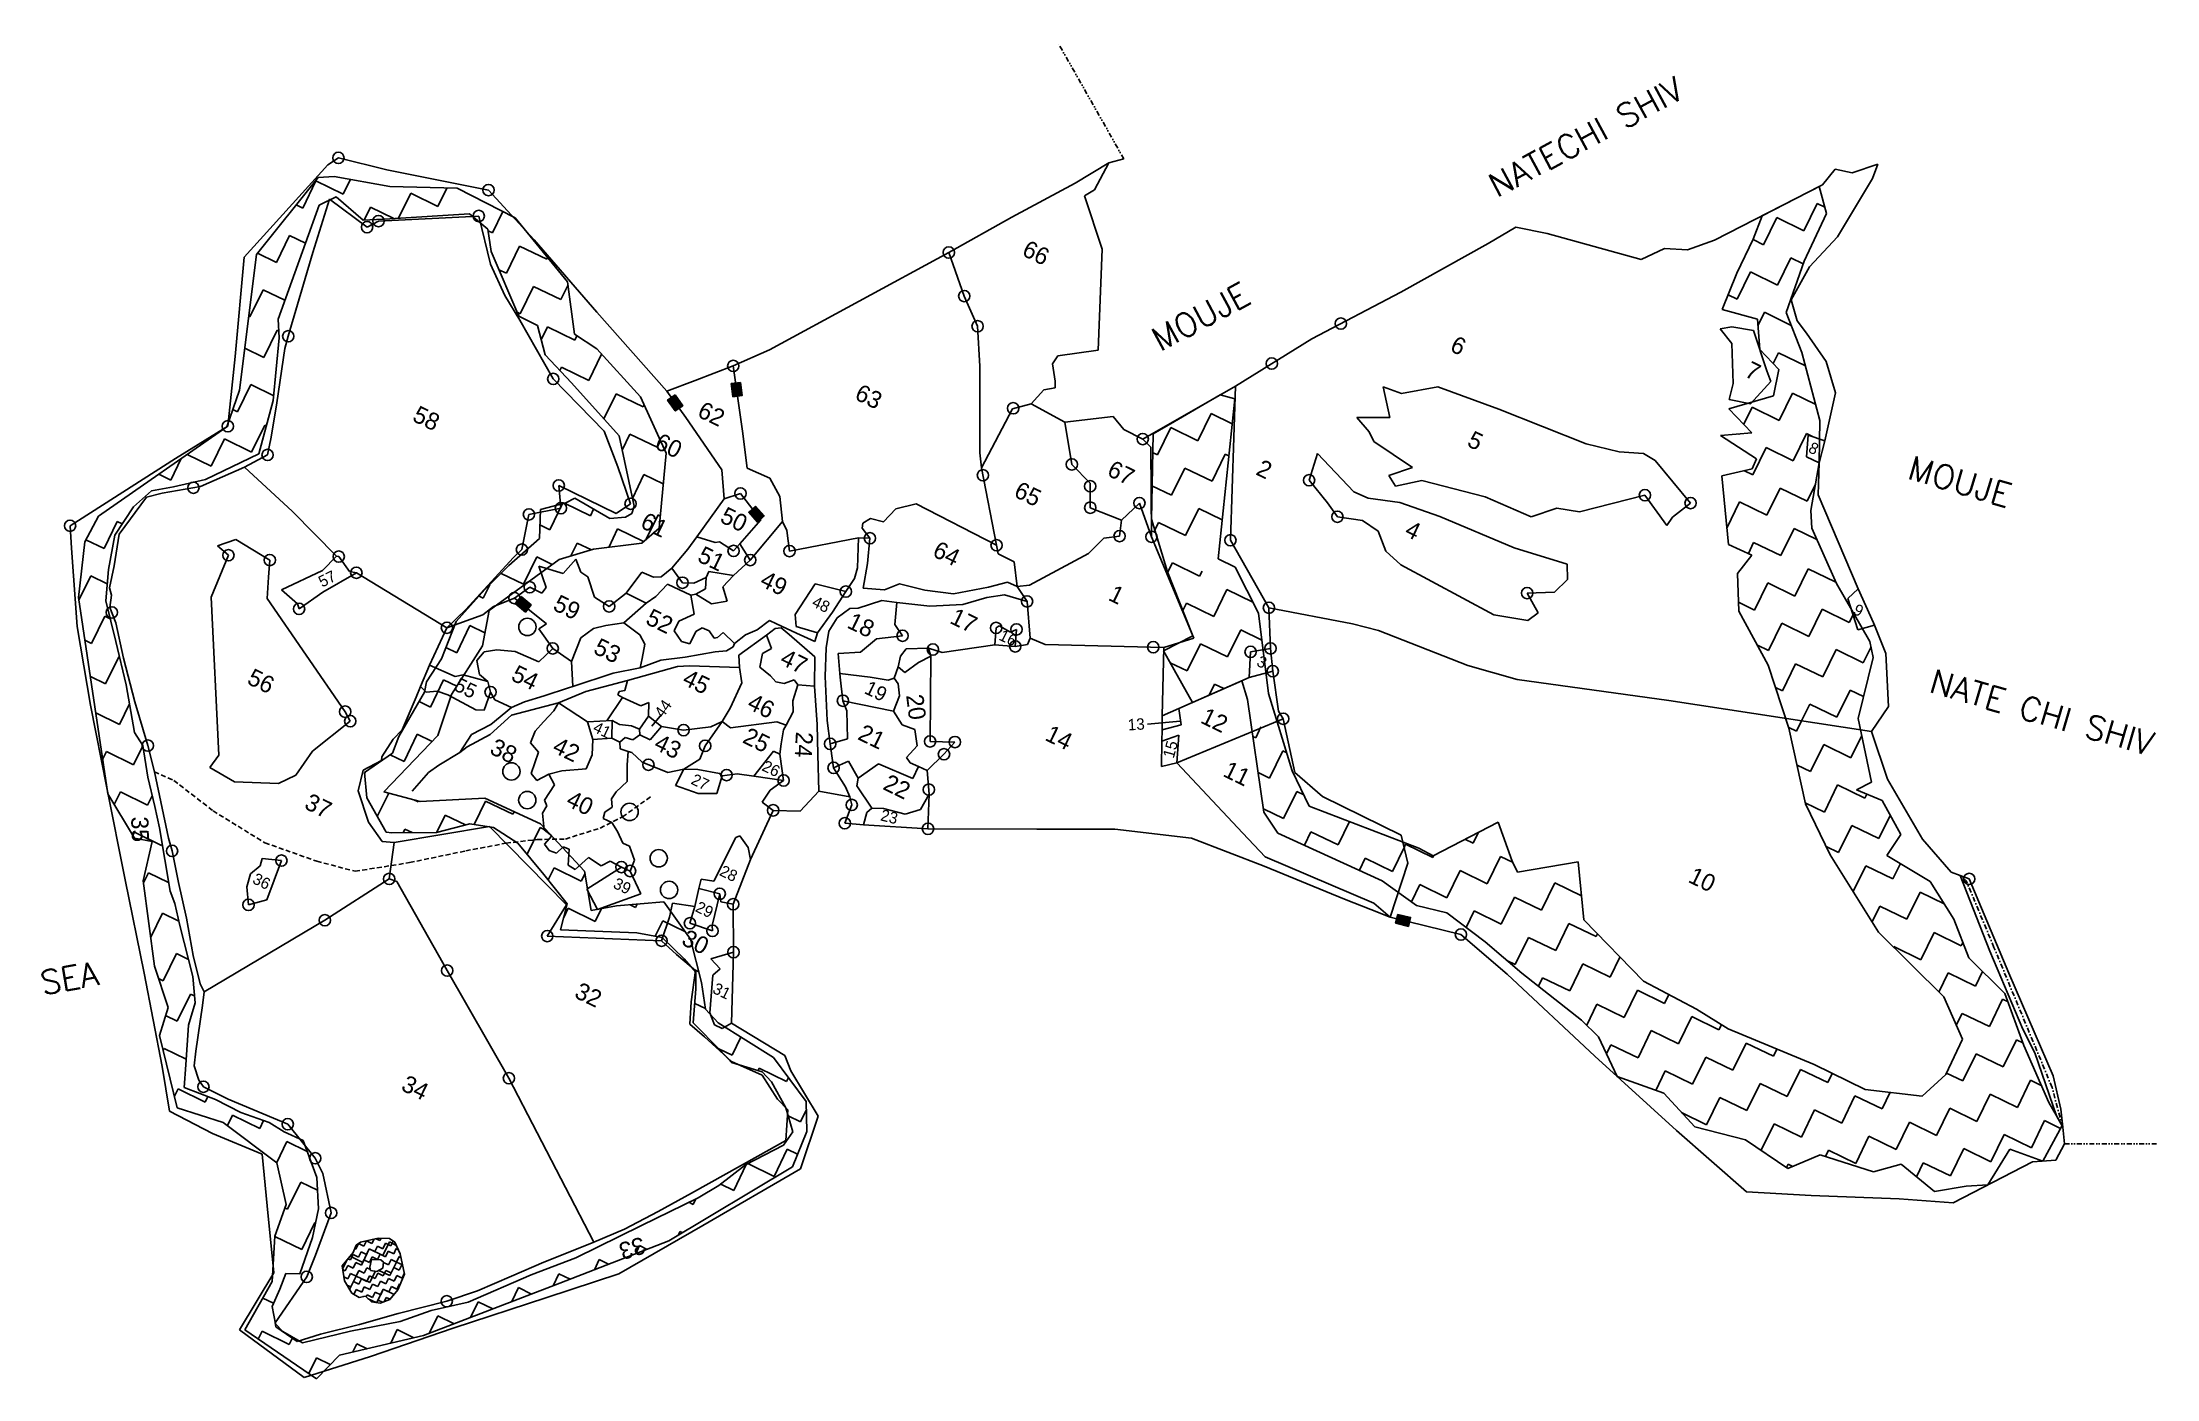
# Model space of a CAD drawing. Header units: metres. Extents: x 321025 to 323179, y 1840087 to 1841448.
import ezdxf

# ---------------------------------------------------------------- set-up
doc = ezdxf.new("R2010")
doc.units = ezdxf.units.M
for name, pattern in [('DASHDOT', [1, 0.5, -0.25, 0, -0.25]), ('DASHED', [0.75, 0.5, -0.25]), ('DIVIDE', [1.25, 0.5, -0.25, 0, -0.25, 0, -0.25])]:
    doc.linetypes.add(name, pattern=pattern)
for name, color, linetype in [('LINE_FOOTPATH', 1, 'DASHED'), ('LINE_WATER', 4, 'Continuous'), ('OFF', 1, 'Continuous'), ('POLY_HATCH', 12, 'Continuous'), ('POLY_PARCEL', 6, 'Continuous'), ('POLY_WATER', 4, 'Continuous'), ('TEXT_MAPOUT', 7, 'Continuous'), ('TEXT_PARCEL', 7, 'Continuous'), ('V_BOUND_LINE', 7, 'Continuous'), ('V_BOUND_STREAM_LINE', 7, 'DASHDOT'), ('V_DIVIDE_LINE', 7, 'DIVIDE')]:
    doc.layers.add(name, color=color, linetype=linetype)
doc.styles.get("Standard").update_dxf_attribs({"font": 'simplex.shx'})
doc.styles.add('TEXT_MAP', font='')
doc.styles.get('TEXT_MAP').set_extended_font_data('Kruti Dev 050')
doc.dimstyles.get("Standard").update_dxf_attribs({"dimtxt": 0.18, "dimasz": 0.18, "dimexe": 0.18, "dimexo": 0.0625, "dimgap": 0.09, "dimtad": 0, "dimtih": 1, "dimtoh": 1, "dimdec": 4, "dimzin": 0, "dimdsep": 46, "dimtxsty": 'Standard', "dimcen": 0.09, "dimadec": 0, "dimazin": 0, "dimtfac": 1, "dimtdec": 4, "dimtofl": 0, "dimtmove": 0, "dimatfit": 3, "dimfxl": 1, "dimtolj": 1, "dimtzin": 0, "dimarcsym": 0})

msp = doc.modelspace()

# ---------------------------------------------------------------- texts
at = {"layer": 'TEXT_MAPOUT', "ltscale": 10}
for s, height, rotation, p in [('NATECHI SHIV', 24.259, 28.2356, (322507.1, 1841289.6)), ('MOUJE', 24.26, 28.2356, (322163.8, 1841132.9)), ('MOUJE', 24.26, 343.757, (322924.2, 1841004.3)), ('NATE CHI SHIV', 24.259, 343.757, (322946.3, 1840787)), ('SEA', 24.26, 10.0544, (321025.4, 1840478))]:
    msp.add_text(s, height=height, rotation=rotation, dxfattribs=at).set_placement(p)
at = {"layer": 'TEXT_PARCEL', "style": 'TEXT_MAP'}
for s, height, rotation, p in [('66', 17.47, 334.1208, (322022, 1841231.8)), ('6', 17.5, 334.1208, (322458.1, 1841134.4)), ('7', 17.5, 334.1208, (322758.3, 1841108.5)), ('63', 17.47, 334.1208, (321851.5, 1841085.3)), ('58', 17.47, 334.1208, (321400.8, 1841063.2)), ('62', 17.47, 334.1208, (321691.2, 1841067.6)), ('60', 17.47, 334.1208, (321647.7, 1841035.3)), ('5', 17.5, 334.1208, (322475.5, 1841037.6)), ('8', 11.6, 334.1208, (322823.4, 1841031.4)), ('67', 17.47, 334.1208, (322108.7, 1841007.6)), ('2', 17.5, 334.1208, (322260.4, 1841008.5)), ('65', 17.47, 334.1208, (322013.7, 1840986.1)), ('61', 17.47, 334.1208, (321633.1, 1840954.6)), ('50', 17.47, 334.1208, (321714.2, 1840960.2)), ('64', 17.47, 334.1208, (321930.8, 1840925.4)), ('4', 17.5, 334.1208, (322411.9, 1840946.3)), ('51', 17.47, 334.1208, (321691.2, 1840920.2)), ('57', 11.64, 26.6524, (321309.9, 1840892.8)), ('49', 17.47, 334.1208, (321754.9, 1840895.2)), ('59', 17.47, 334.1208, (321544, 1840870.7)), ('48', 11.64, 334.1208, (321808.1, 1840874.4)), ('1', 17.5, 334.1208, (322109.9, 1840880.7)), ('9', 11.6, 334.1208, (322869.1, 1840866.5)), ('52', 17.47, 334.1208, (321638.4, 1840856.5)), ('18', 17.47, 334.1208, (321843.7, 1840852.6)), ('17', 17.47, 334.1208, (321948.4, 1840857.2)), ('53', 17.47, 334.1208, (321585.2, 1840826.5)), ('16', 11.64, 334.1208, (321998.6, 1840840.2)), ('56', 17.47, 334.1208, (321232.3, 1840795.5)), ('54', 17.47, 334.1208, (321501.3, 1840799.1)), ('47', 17.47, 334.1208, (321775.4, 1840815.5)), ('3', 11.6, 334.1208, (322261.2, 1840813.8)), ('55', 14.56, 334.1208, (321443.3, 1840788.8)), ('45', 17.47, 334.1208, (321675.9, 1840794.9)), ('19', 14.56, 334.1208, (321861.4, 1840785.7)), ('44', 11.64, 55.4997, (321657.2, 1840759.2)), ('46', 17.47, 334.1208, (321741.9, 1840770.2)), ('20', 17.47, 276.9836, (321905, 1840783.1)), ('12', 17.47, 334.1208, (322203.8, 1840755.7)), ('41', 11.64, 334.1208, (321585, 1840746.6)), ('25', 17.47, 334.1208, (321737.2, 1840735.5)), ('21', 17.47, 334.1208, (321854.6, 1840738.8)), ('14', 17.47, 334.1208, (322045.4, 1840738)), ('13', 11.64, 3.5885, (322131.2, 1840747.3)), ('38', 17.47, 334.1208, (321479.5, 1840724.4)), ('42', 17.47, 334.1208, (321543.5, 1840725.8)), ('43', 17.47, 334.1208, (321646.9, 1840729)), ('24', 17.47, 266.9853, (321792.8, 1840746.3)), ('15', 11.64, 74.5873, (322177.6, 1840718.3)), ('27', 11.64, 334.1208, (321684.9, 1840693.4)), ('26', 11.64, 334.1208, (321757.2, 1840707.1)), ('11', 17.47, 334.1208, (322226.7, 1840701.3)), ('37', 17.47, 334.1208, (321290.7, 1840668.4)), ('40', 17.47, 334.1208, (321557.3, 1840671.4)), ('22', 17.47, 334.1208, (321880.3, 1840687.9)), ('23', 11.64, 346.208, (321878.1, 1840655.9)), ('35', 17.47, 271.9916, (321115.3, 1840659.4)), ('36', 11.64, 334.1208, (321238, 1840592.3)), ('39', 11.64, 334.1208, (321605.5, 1840587.5)), ('28', 11.64, 334.1208, (321713.9, 1840600.3)), ('10', 17.47, 334.1208, (322700.8, 1840593.4)), ('29', 11.64, 334.1208, (321689.3, 1840563.5)), ('30', 17.47, 334.1208, (321675, 1840529.8)), ('32', 17.47, 334.1208, (321565.9, 1840475.9)), ('31', 11.64, 334.1208, (321706.9, 1840480.5)), ('34', 17.47, 334.1208, (321389.3, 1840381.4)), ('33', 17.47, 196.9326, (321635.8, 1840232))]:
    msp.add_text(s, height=height, rotation=rotation, dxfattribs=at).set_placement(p)

# ---------------------------------------------------------------- hatches: boundary and pattern name
for points in [[(321728.5, 1841087.3), (321737.8, 1841088.4), (321736.2, 1841101.9), (321726.9, 1841100.7)], [(321669.8, 1841072.9), (321677.4, 1841078.2), (321669.7, 1841089.3), (321662, 1841083.9)], [(321753.6, 1840959.7), (321760.5, 1840965.9), (321751.6, 1840976), (321744.6, 1840969.8)], [(321517.1, 1840868), (321523, 1840875.2), (321512.6, 1840883.8), (321506.6, 1840876.6)], [(322416.9, 1840547.8), (322419, 1840556.9), (322405.9, 1840560), (322403.7, 1840551)]]:
    msp.add_hatch(color=256).paths.add_polyline_path(points)

# ---------------------------------------------------------------- linework, layer by layer
for points in [[(321736.2, 1841101.9), (321737.8, 1841088.4), (321728.5, 1841087.3), (321726.9, 1841100.7)], [(321669.7, 1841089.3), (321677.4, 1841078.2), (321669.8, 1841072.9), (321662, 1841083.9)], [(321751.6, 1840976), (321760.5, 1840965.9), (321753.6, 1840959.7), (321744.6, 1840969.8)], [(321512.6, 1840883.8), (321523, 1840875.2), (321517.1, 1840868), (321506.6, 1840876.6)], [(322405.9, 1840560), (322419, 1840556.9), (322416.9, 1840547.8), (322403.7, 1840551)]]:
    msp.add_lwpolyline(points, close=True)
for centre, radius in [((321326.5, 1841330.6), 5.78), ((321479.5, 1841297.8), 5.78), ((321355.7, 1841260), 5.78), ((321367.4, 1841266.3), 5.78), ((321469.5, 1841271.4), 5.78), ((321948.5, 1841234.2), 5.78), ((321964.3, 1841189.9), 5.78), ((321977.9, 1841159.1), 5.78), ((322348, 1841161.8), 5.78), ((321275.4, 1841148.9), 5.78), ((321728.9, 1841118.7), 5.78), ((322277.6, 1841121.1), 5.78), ((321545.5, 1841105.4), 5.78), ((322014.1, 1841075.5), 5.78), ((321213.9, 1841057.2), 5.78), ((322146.1, 1841044.2), 5.78), ((321254.4, 1841028), 5.78), ((321983.3, 1841007.3), 5.78), ((322073.9, 1841018.4), 5.78), ((322315.6, 1841002.2), 5.78), ((321178.8, 1840994.6), 5.78), ((321551, 1840996.9), 5.78), ((321624.3, 1840978.3), 5.78), ((321736.2, 1840988.8), 5.78), ((322092.6, 1840996.1), 5.78), ((322142.7, 1840979), 5.78), ((322657.8, 1840987), 5.78), ((322704.4, 1840979), 5.78), ((321053.1, 1840955.9), 5.78), ((321520.7, 1840967.5), 5.78), ((321553.3, 1840973.8), 5.78), ((322092.7, 1840974.3), 5.78), ((322344.5, 1840965.1), 5.78), ((321868.1, 1840943.1), 5.78), ((321997.2, 1840936), 5.78), ((322122.5, 1840945.4), 5.78), ((322154.9, 1840944.7), 5.78), ((322235.4, 1840941.1), 5.78), ((321214.4, 1840925.8), 5.78), ((321256.6, 1840920.9), 5.78), ((321326.9, 1840924.5), 5.78), ((321513.5, 1840931.6), 5.78), ((321729.2, 1840930.2), 5.78), ((321746.2, 1840920.9), 5.78), ((321786.2, 1840930.1), 5.78), ((321344.8, 1840908), 5.78), ((321521.5, 1840893.2), 5.78), ((321677.1, 1840897.9), 5.78), ((321286.4, 1840871.2), 5.78), ((321505.9, 1840882.2), 5.78), ((321602.4, 1840873.7), 5.78), ((321843.6, 1840888.8), 5.78), ((322028.2, 1840878.8), 5.78), ((322274.7, 1840872.4), 5.78), ((322537.8, 1840887.3), 5.78), ((321095.7, 1840867.6), 5.78), ((321437.1, 1840852), 5.78), ((321519.1, 1840852.8), 8.8), ((321996.7, 1840851.8), 5.78), ((322017.5, 1840850.3), 5.78), ((321544.9, 1840831), 5.78), ((321901.4, 1840843.9), 5.78), ((321932.3, 1840829.8), 5.78), ((322016.2, 1840833), 5.78), ((322156.8, 1840832.2), 5.78), ((322256, 1840827.4), 5.78), ((322276.3, 1840831), 5.78), ((322278.6, 1840807.8), 5.78), ((321481.6, 1840786.5), 5.78), ((321333.4, 1840766.5), 5.78), ((321840.6, 1840777.7), 5.78), ((321338.6, 1840756.8), 5.78), ((321678.3, 1840747.7), 5.78), ((322289.2, 1840759.3), 5.78), ((321132.4, 1840731.9), 5.78), ((321700.2, 1840731.7), 5.78), ((321827.6, 1840733.7), 5.78), ((321929.4, 1840736.2), 5.78), ((321943.6, 1840723.1), 5.78), ((321954.7, 1840735.6), 5.78), ((321502.8, 1840705.6), 8.8), ((321642.4, 1840712.5), 5.78), ((321722.1, 1840701.9), 5.78), ((321780.2, 1840696.4), 5.78), ((321831.1, 1840709.3), 5.78), ((321519, 1840676.4), 8.8), ((321928.2, 1840687.1), 5.78), ((321623.2, 1840664.4), 8.8), ((321769.5, 1840666), 5.78), ((321849.6, 1840671.5), 5.78), ((321842.5, 1840652.8), 5.78), ((321927.3, 1840647.2), 5.78), ((321157, 1840624.7), 5.78), ((321268.4, 1840614.8), 5.78), ((321652.9, 1840617.2), 8.8), ((321378.3, 1840596.1), 5.78), ((321614.9, 1840608.2), 5.78), ((321623.7, 1840604.2), 5.78), ((322988.3, 1840596.1), 5.78), ((321234.9, 1840569.7), 5.78), ((321663.5, 1840584.9), 8.8), ((321715.1, 1840581), 5.78), ((321728.8, 1840570.3), 5.78), ((321312.7, 1840554), 5.78), ((321684.7, 1840551), 5.78), ((321539.4, 1840537.9), 5.78), ((321655.9, 1840533.2), 5.78), ((321707.7, 1840543.2), 5.78), ((322470.3, 1840539.5), 5.78), ((321437.4, 1840502.7), 5.78), ((321729.1, 1840521.5), 5.78), ((321189, 1840384.5), 5.78), ((321500.3, 1840393.1), 5.78), ((321274.9, 1840346.3), 5.78), ((321303, 1840311.6), 5.78), ((321319.1, 1840255.9), 5.78), ((321294.2, 1840190.8), 5.78), ((321436.9, 1840165.9), 5.78)]:
    msp.add_circle(centre, radius)
at = {"layer": 'LINE_FOOTPATH', "ltscale": 10}
for p, q in [((321139, 1840705.1), (321158.8, 1840696.4)), ((321158.8, 1840696.4), (321198.8, 1840665.5)), ((321616, 1840659.3), (321645.7, 1840680.7)), ((321198.8, 1840665.5), (321251.6, 1840632.9)), ((321593.2, 1840647.9), (321616, 1840659.3)), ((321557.8, 1840636.8), (321593.2, 1840647.9)), ((321251.6, 1840632.9), (321304.5, 1840614.2)), ((321399.1, 1840612.7), (321456.3, 1840624.7)), ((321456.3, 1840624.7), (321497.3, 1840632.5)), ((321497.3, 1840632.5), (321529.2, 1840636.3)), ((321529.2, 1840636.3), (321557.8, 1840636.8)), ((321304.5, 1840614.2), (321343.5, 1840603.9)), ((321343.5, 1840603.9), (321399.1, 1840612.7))]:
    msp.add_line(p, q, dxfattribs=at)
at = {"layer": 'LINE_WATER'}
for p, q in [((321450.1, 1840725), (321429, 1840711.9)), ((321418.4, 1840704.5), (321401.8, 1840685.6)), ((321429, 1840711.9), (321418.4, 1840704.5))]:
    msp.add_line(p, q, dxfattribs=at)
at = {"layer": 'OFF'}
for p, q in [((321856.6, 1840943.6), (321868.1, 1840943.1)), ((322028.2, 1840878.8), (322018.1, 1840893.9)), ((321847.8, 1840679.9), (321816.2, 1840685.6))]:
    msp.add_line(p, q, dxfattribs=at)
at = {"layer": 'POLY_HATCH', "ltscale": 10}
for p, q in [((321306, 1841310.6), (321243.1, 1841232.3)), ((321322.3, 1841311.8), (321306, 1841310.6)), ((321378.9, 1841301.4), (321322.3, 1841311.8)), ((321324.2, 1841291.1), (321306.9, 1841282.4)), ((321351.9, 1841267.1), (321324.2, 1841291.1)), ((321447.6, 1841299.6), (321378.9, 1841301.4)), ((321506.5, 1841269.7), (321447.6, 1841299.6)), ((322777.4, 1841271.7), (322835.4, 1841301.6)), ((322835.4, 1841301.6), (322842.9, 1841274)), ((321306.9, 1841282.4), (321265, 1841166.4)), ((321378.8, 1841268.5), (321351.9, 1841267.1)), ((321460, 1841273.7), (321378.8, 1841268.5)), ((321478.7, 1841258), (321460, 1841273.7)), ((321560.1, 1841204.4), (321506.5, 1841269.7)), ((322768.2, 1841247.7), (322777.4, 1841271.7)), ((322842.9, 1841274), (322820.1, 1841225.4)), ((321482.2, 1841235.4), (321478.7, 1841258)), ((322751.4, 1841213.1), (322768.2, 1841247.7)), ((321243.1, 1841232.3), (321225.8, 1841093.9)), ((321510.4, 1841169.3), (321482.2, 1841235.4)), ((322820.1, 1841225.4), (322801.6, 1841173.2)), ((321567.1, 1841151.2), (321560.1, 1841204.4)), ((322736.6, 1841176.1), (322751.4, 1841213.1)), ((321265, 1841166.4), (321266.3, 1841147.4)), ((321529.5, 1841160), (321510.4, 1841169.3)), ((321537.3, 1841130), (321529.5, 1841160)), ((322772.4, 1841166.3), (322736.6, 1841176.1)), ((322775, 1841135.4), (322772.4, 1841166.3)), ((322801.6, 1841173.2), (322817.8, 1841132.5)), ((321266.3, 1841147.4), (321260.2, 1841083.5)), ((321589.9, 1841136.1), (321567.1, 1841151.2)), ((321634.3, 1841087.1), (321589.9, 1841136.1)), ((322794.3, 1841115.2), (322775, 1841135.4)), ((321564, 1841101.3), (321537.3, 1841130)), ((322788.8, 1841088.1), (322794.3, 1841115.2)), ((322817.8, 1841132.5), (322836.2, 1841063.2)), ((321225.8, 1841093.9), (321213, 1841056.8)), ((321612.7, 1841047.5), (321564, 1841101.3)), ((321260.2, 1841083.5), (321245.6, 1841029)), ((321660.4, 1841029.9), (321634.3, 1841087.1)), ((322178.4, 1841062.1), (322225.1, 1841089.3)), ((322240.1, 1841085.2), (322222.9, 1840922.2)), ((322225.1, 1841089.3), (322240.1, 1841085.2)), ((322743.4, 1841074.9), (322788.8, 1841088.1)), ((322766.8, 1841050.6), (322743.4, 1841074.9)), ((321213, 1841056.8), (321082.2, 1840965.6)), ((321627.8, 1840976), (321612.7, 1841047.5)), ((322154.9, 1840962.5), (322156.6, 1841049.5)), ((322156.6, 1841049.5), (322178.4, 1841062.1)), ((322734.8, 1841047.8), (322766.8, 1841050.6)), ((322771.4, 1841023.9), (322734.8, 1841047.8)), ((322836.2, 1841063.2), (322835.4, 1841019.9)), ((321245.6, 1841029), (321191, 1841003)), ((321653.4, 1840953.3), (321660.4, 1841029.9)), ((322736.2, 1841006.6), (322767.2, 1841013.7)), ((322742.9, 1840936.8), (322736.2, 1841006.6)), ((322767.2, 1841013.7), (322771.4, 1841023.9)), ((322835.4, 1841019.9), (322826.9, 1840971.4)), ((321136.2, 1840991.5), (321117.7, 1840975.3)), ((321158.4, 1840995.5), (321136.2, 1840991.5)), ((321191, 1841003), (321158.4, 1840995.5)), ((321558.3, 1840979.3), (321567.5, 1840984.1)), ((321567.5, 1840984.1), (321603, 1840963.4)), ((321082.2, 1840965.6), (321068.3, 1840939.6)), ((321117.7, 1840975.3), (321098.8, 1840946.4)), ((321531.3, 1840942.8), (321532.6, 1840972.4)), ((321532.6, 1840972.4), (321558.3, 1840979.3)), ((321603, 1840963.4), (321618.9, 1840964.6)), ((321618.9, 1840964.6), (321625.6, 1840968.4)), ((321625.6, 1840968.4), (321627.8, 1840976)), ((322171.2, 1840908.9), (322154.9, 1840962.5)), ((322826.9, 1840971.4), (322828, 1840953.3)), ((321068.3, 1840939.6), (321061.8, 1840882.9)), ((321098.8, 1840946.4), (321092.1, 1840911.3)), ((321500.3, 1840915.4), (321531.3, 1840942.8)), ((321635.6, 1840938.3), (321653.4, 1840953.3)), ((322828, 1840953.3), (322853, 1840897.1)), ((321480.3, 1840869.5), (321551.4, 1840921.5)), ((321551.4, 1840921.5), (321586.6, 1840931.9)), ((321586.6, 1840931.9), (321635.6, 1840938.3)), ((322222.9, 1840922.2), (322240.2, 1840913.8)), ((322766.7, 1840926), (322742.9, 1840936.8)), ((322752.2, 1840907.1), (322766.7, 1840926)), ((321092.1, 1840911.3), (321089.4, 1840879.3)), ((321475.9, 1840891), (321500.3, 1840915.4)), ((322197.2, 1840843.7), (322171.2, 1840908.9)), ((322240.2, 1840913.8), (322264.2, 1840867)), ((322753.6, 1840869), (322752.2, 1840907.1)), ((322853, 1840897.1), (322887, 1840837.9)), ((321061.8, 1840882.9), (321091.7, 1840682.7)), ((321089.4, 1840879.3), (321099.7, 1840838.1)), ((321446.4, 1840858.2), (321475.9, 1840891)), ((321431.6, 1840820.4), (321446.4, 1840858.2)), ((321473.3, 1840833.5), (321480.3, 1840869.5)), ((322264.2, 1840867), (322274.4, 1840785)), ((322783.5, 1840814), (322753.6, 1840869)), ((321099.7, 1840838.1), (321110.3, 1840794)), ((321441.7, 1840783.9), (321473.3, 1840833.5)), ((321473.3, 1840833.5), (321473.3, 1840833.5)), ((322167.4, 1840828.4), (322197.2, 1840843.7)), ((322887, 1840837.9), (322890.5, 1840821.6)), ((321416.4, 1840797), (321431.6, 1840820.4)), ((322196.9, 1840776), (322167.4, 1840828.4)), ((322804.5, 1840749.6), (322783.5, 1840814)), ((322890.5, 1840821.6), (322875, 1840759.6)), ((321110.3, 1840794), (321118.9, 1840745.4)), ((321414.4, 1840786.5), (321416.4, 1840797)), ((322247, 1840798), (322196.9, 1840776)), ((322252.8, 1840778.8), (322247, 1840798)), ((321388, 1840741.1), (321414.4, 1840786.5)), ((321427.9, 1840742.1), (321441.7, 1840783.9)), ((322269.5, 1840664.2), (322252.8, 1840778.8)), ((322274.4, 1840785), (322298.5, 1840706.1)), ((321118.9, 1840745.4), (321127.1, 1840731.9)), ((322821.5, 1840672.6), (322804.5, 1840749.6)), ((322875, 1840759.6), (322888.7, 1840694.8)), ((321127.1, 1840731.9), (321132.2, 1840699.7)), ((321353.1, 1840704.6), (321381.6, 1840724.1)), ((321372.7, 1840685), (321427.9, 1840742.1)), ((321381.6, 1840724.1), (321388, 1840741.1)), ((321355.6, 1840678.9), (321353.1, 1840704.6)), ((322298.5, 1840706.1), (322315.8, 1840670.2)), ((321091.7, 1840682.7), (321118.6, 1840637.8)), ((321132.2, 1840699.7), (321139.4, 1840669.9)), ((321409.8, 1840674.9), (321372.7, 1840685)), ((322888.7, 1840694.8), (322873.4, 1840687)), ((322873.4, 1840687), (322899.4, 1840675.9)), ((321139.4, 1840669.9), (321144.1, 1840648.3)), ((321375.3, 1840643.7), (321355.6, 1840678.9)), ((321475.7, 1840678.3), (321409.8, 1840674.9)), ((321532.5, 1840652.1), (321475.7, 1840678.3)), ((322283.6, 1840642.9), (322269.5, 1840664.2)), ((322315.8, 1840670.2), (322427.4, 1840627.5)), ((322846.7, 1840620.6), (322821.5, 1840672.6)), ((322899.4, 1840675.9), (322918.6, 1840641.4)), ((321118.6, 1840637.8), (321136.6, 1840634.3)), ((321144.1, 1840648.3), (321155, 1840583.6)), ((321381.1, 1840643.1), (321375.3, 1840643.7)), ((321426.4, 1840643.5), (321381.1, 1840643.1)), ((321460.3, 1840652.2), (321426.4, 1840643.5)), ((321484.7, 1840648.5), (321460.3, 1840652.2)), ((321509.4, 1840632.4), (321484.7, 1840648.5)), ((321577.4, 1840604.1), (321532.5, 1840652.1)), ((322390, 1840594.3), (322283.6, 1840642.9)), ((322442, 1840619.7), (322508.3, 1840654)), ((322508.3, 1840654), (322522.7, 1840614.2)), ((322918.6, 1840641.4), (322904.4, 1840620)), ((321136.6, 1840634.3), (321127.6, 1840594.1)), ((321535.9, 1840600.7), (321509.4, 1840632.4)), ((322427.4, 1840627.5), (322442, 1840619.7)), ((322895.7, 1840541.8), (322846.7, 1840620.6)), ((322904.4, 1840620), (322948.4, 1840593.5)), ((321559.5, 1840570.7), (321535.9, 1840600.7)), ((321584.2, 1840564), (321577.4, 1840604.1)), ((322522.7, 1840614.2), (322528, 1840603.1)), ((322528, 1840603.1), (322589.7, 1840613.7)), ((322589.7, 1840613.7), (322595.4, 1840554.4)), ((321127.6, 1840594.1), (321139.2, 1840507.2)), ((321155, 1840583.6), (321159.9, 1840571.1)), ((322425.1, 1840568.9), (322390, 1840594.3)), ((322948.4, 1840593.5), (322972.6, 1840555.1)), ((321159.9, 1840571.1), (321164.9, 1840548.6)), ((321552.9, 1840544.2), (321559.5, 1840570.7)), ((321610, 1840568.6), (321584.2, 1840564)), ((321658, 1840572.8), (321610, 1840568.6)), ((321685.4, 1840534.6), (321658, 1840572.8)), ((322456, 1840561.5), (322425.1, 1840568.9)), ((322495.1, 1840531.9), (322456, 1840561.5)), ((322595.4, 1840554.4), (322656.2, 1840492.1)), ((322972.6, 1840555.1), (322987.9, 1840515.6)), ((321164.9, 1840548.6), (321178.1, 1840496.7)), ((321630.7, 1840541.1), (321552.9, 1840544.2)), ((321656.5, 1840536.4), (321630.7, 1840541.1)), ((321678.7, 1840514.7), (321656.5, 1840536.4)), ((321696.5, 1840490.5), (321685.4, 1840534.6)), ((322532.4, 1840500), (322495.1, 1840531.9)), ((322962.3, 1840475.9), (322895.7, 1840541.8)), ((321690.8, 1840501), (321678.7, 1840514.7)), ((322987.9, 1840515.6), (323024.6, 1840479.4)), ((321139.2, 1840507.2), (321153, 1840465.1)), ((321178.1, 1840496.7), (321180.7, 1840469.8)), ((321690.8, 1840484.1), (321690.8, 1840501)), ((321700.5, 1840463.6), (321696.5, 1840490.5)), ((322593.3, 1840452.1), (322532.4, 1840500)), ((322656.2, 1840492.1), (322710.4, 1840463.5)), ((321180.7, 1840469.8), (321173.8, 1840447.2)), ((321687.9, 1840449.5), (321690.8, 1840484.1)), ((322981.3, 1840433), (322962.3, 1840475.9)), ((323024.6, 1840479.4), (323044, 1840426.4)), ((321153, 1840465.1), (321144.3, 1840436.5)), ((321173.8, 1840447.2), (321170.9, 1840406.8)), ((321715.9, 1840421.5), (321687.9, 1840449.5)), ((321713.4, 1840449.5), (321700.5, 1840463.6)), ((321769.8, 1840414.3), (321713.4, 1840449.5)), ((322610.5, 1840435.4), (322593.3, 1840452.1)), ((322710.4, 1840463.5), (322742.6, 1840443.3)), ((321144.3, 1840436.5), (321162.4, 1840362.9)), ((322629.5, 1840395), (322610.5, 1840435.4)), ((322742.6, 1840443.3), (322830.3, 1840407)), ((322964.5, 1840396.9), (322981.3, 1840433)), ((323044, 1840426.4), (323069.4, 1840368.3)), ((321170.9, 1840406.8), (321169.3, 1840383.8)), ((321727, 1840409), (321715.9, 1840421.5)), ((321758.2, 1840399.6), (321727, 1840409)), ((321803, 1840369.3), (321769.8, 1840414.3)), ((322830.3, 1840407), (322882.3, 1840381.7)), ((321169.3, 1840383.8), (321201.3, 1840371.6)), ((321767.7, 1840389.3), (321758.2, 1840399.6)), ((321782.3, 1840362.9), (321767.7, 1840389.3)), ((322677.1, 1840377.8), (322629.5, 1840395)), ((322882.3, 1840381.7), (322940.2, 1840375)), ((322940.2, 1840375), (322964.5, 1840396.9)), ((321162.4, 1840362.9), (321209, 1840348.1)), ((321201.3, 1840371.6), (321227.2, 1840358.2)), ((321227.2, 1840358.2), (321255.9, 1840348.1)), ((321789.7, 1840338.6), (321782.3, 1840362.9)), ((321803.9, 1840338.7), (321803, 1840369.3)), ((322708.6, 1840343.5), (322677.1, 1840377.8)), ((323069.4, 1840368.3), (323083.1, 1840345.1)), ((321209, 1840348.1), (321263.9, 1840307.1)), ((321255.9, 1840348.1), (321271.1, 1840338.5)), ((321271.1, 1840338.5), (321290.6, 1840329.6)), ((321780, 1840324.8), (321789.7, 1840338.6)), ((321789.1, 1840302.7), (321803.9, 1840338.7)), ((322760.4, 1840330.5), (322708.6, 1840343.5)), ((323083.1, 1840345.1), (323063.1, 1840308.7)), ((321290.6, 1840329.6), (321304.7, 1840292)), ((321741.4, 1840304.8), (321780, 1840324.8)), ((322803.6, 1840301.2), (322760.4, 1840330.5)), ((322836.3, 1840315.1), (322803.6, 1840301.2)), ((322890.7, 1840297.9), (322836.3, 1840315.1)), ((323029.6, 1840321), (323007.1, 1840284.5)), ((323063.1, 1840308.7), (323029.6, 1840321)), ((321263.9, 1840307.1), (321273.4, 1840264.5)), ((321663.3, 1840227.4), (321789.1, 1840302.7)), ((321714.1, 1840283.7), (321741.4, 1840304.8)), ((322918.9, 1840305.6), (322890.7, 1840297.9)), ((322952.8, 1840277.7), (322918.9, 1840305.6)), ((321304.7, 1840292), (321306.1, 1840260)), ((321693.1, 1840271.3), (321714.1, 1840283.7)), ((322985.2, 1840283), (322952.8, 1840277.7)), ((323007.1, 1840284.5), (322985.2, 1840283)), ((321273.4, 1840264.5), (321261.6, 1840232.2)), ((321306.1, 1840260), (321300.2, 1840231)), ((321635.3, 1840243.2), (321693.1, 1840271.3)), ((321261.6, 1840232.2), (321259, 1840186.2)), ((321300.2, 1840231), (321287.2, 1840194)), ((321568.4, 1840210), (321635.3, 1840243.2)), ((321523, 1840193), (321568.4, 1840210)), ((321552, 1840184.4), (321663.3, 1840227.4)), ((321259, 1840186.2), (321231.1, 1840136.8)), ((321273, 1840194.1), (321267, 1840178.4)), ((321287.2, 1840194), (321273, 1840194.1)), ((321458.8, 1840165.1), (321523, 1840193)), ((321267, 1840178.4), (321259, 1840160.7)), ((321413.3, 1840131.1), (321552, 1840184.4)), ((321420.9, 1840156.5), (321458.8, 1840165.1)), ((321259, 1840160.7), (321262.6, 1840142.8)), ((321262.6, 1840142.8), (321270, 1840135.1)), ((321338.7, 1840135.6), (321389.5, 1840145.3)), ((321389.5, 1840145.3), (321420.9, 1840156.5)), ((321231.1, 1840136.8), (321304.1, 1840087)), ((321270, 1840135.1), (321289.8, 1840123.6)), ((321289.8, 1840123.6), (321338.7, 1840135.6)), ((321327.5, 1840111.1), (321413.3, 1840131.1)), ((321304.1, 1840087), (321327.5, 1840111.1))]:
    msp.add_line(p, q, dxfattribs=at)
at = {"layer": 'POLY_HATCH', "linetype": 'Continuous', "ltscale": 10}
for p, q in [((321290.2, 1841279.5), (321303.6, 1841307.2)), ((321303.6, 1841307.2), (321331.3, 1841293.7)), ((321331.3, 1841293.7), (321338.7, 1841308.8)), ((321387.9, 1841269.1), (321400.2, 1841294.6)), ((321400.2, 1841294.6), (321428, 1841281.1)), ((321428, 1841281.1), (321437.1, 1841299.9)), ((322819.9, 1841256.4), (322833.4, 1841284.2)), ((322833.4, 1841284.2), (322841.1, 1841280.4)), ((321283.6, 1841282.7), (321290.2, 1841279.5)), ((321352.7, 1841267.2), (321359.1, 1841280.3)), ((321359.1, 1841280.3), (321382.9, 1841268.7)), ((321483.4, 1841254.2), (321494, 1841276)), ((322778.8, 1841242.2), (322792.2, 1841269.9)), ((322792.2, 1841269.9), (322819.9, 1841256.4)), ((321263.3, 1841224), (321276.7, 1841251.7)), ((321276.7, 1841251.7), (321293, 1841243.9)), ((321479, 1841256.4), (321483.4, 1841254.2)), ((322768, 1841247.4), (322778.8, 1841242.2)), ((321244, 1841233.4), (321263.3, 1841224)), ((321497.7, 1841213.1), (321511.1, 1841240.8)), ((321511.1, 1841240.8), (321538.8, 1841227.3)), ((321538.8, 1841227.3), (321539.7, 1841229.2)), ((322793, 1841201), (322806.5, 1841228.7)), ((322806.5, 1841228.7), (322819.1, 1841222.6)), ((321490.1, 1841216.7), (321497.7, 1841213.1)), ((321511.9, 1841171.9), (321525.4, 1841199.6)), ((321525.4, 1841199.6), (321553.1, 1841186.2)), ((321553.1, 1841186.2), (321560.5, 1841201.4)), ((322751.9, 1841186.7), (322765.3, 1841214.4)), ((322765.3, 1841214.4), (322793, 1841201)), ((321236.4, 1841168.6), (321249.8, 1841196.3)), ((321249.8, 1841196.3), (321272, 1841185.6)), ((322742.7, 1841191.2), (322751.9, 1841186.7)), ((321235.2, 1841169.2), (321236.4, 1841168.6)), ((321250.7, 1841127.4), (321264.1, 1841155.1)), ((321264.1, 1841155.1), (321265.9, 1841154.3)), ((321508.6, 1841173.5), (321511.9, 1841171.9)), ((321533.3, 1841145.4), (321539.7, 1841158.4)), ((321539.7, 1841158.4), (321567.4, 1841145)), ((322773, 1841159.6), (322779.6, 1841173.3)), ((322779.6, 1841173.3), (322806.9, 1841160)), ((321231.2, 1841136.9), (321250.7, 1841127.4)), ((321567.4, 1841145), (321569.6, 1841149.5)), ((321552.3, 1841113.9), (321553.9, 1841117.3)), ((321553.9, 1841117.3), (321581.6, 1841103.8)), ((321581.6, 1841103.8), (321594.7, 1841130.8)), ((322788.6, 1841121.2), (322793.9, 1841132.1)), ((322793.9, 1841132.1), (322821.5, 1841118.7)), ((321223.8, 1841072), (321237.2, 1841099.7)), ((321237.2, 1841099.7), (321260.7, 1841088.3)), ((321597, 1841064.9), (321609.4, 1841090.4)), ((321609.4, 1841090.4), (321637.1, 1841076.9)), ((322794.7, 1841063.2), (322808.1, 1841091)), ((322808.1, 1841091), (322831.9, 1841079.4)), ((321219, 1841074.3), (321223.8, 1841072)), ((321637.1, 1841076.9), (321638.1, 1841078.9)), ((322202.4, 1841042.4), (322215.9, 1841070.1)), ((322215.9, 1841070.1), (322237.4, 1841059.6)), ((322758.5, 1841059.2), (322767, 1841076.7)), ((322767, 1841076.7), (322794.7, 1841063.2)), ((321238, 1841030.8), (321251.5, 1841058.5)), ((321251.5, 1841058.5), (321253.3, 1841057.7)), ((321615.8, 1841033), (321623.6, 1841049.2)), ((321623.6, 1841049.2), (321651.4, 1841035.8)), ((322161.3, 1841028.1), (322174.7, 1841055.8)), ((322174.7, 1841055.8), (322202.4, 1841042.4)), ((322752.7, 1841049.4), (322753.5, 1841049)), ((322753.5, 1841049), (322753.8, 1841049.5)), ((322809, 1841022.1), (322822.4, 1841049.8)), ((322822.4, 1841049.8), (322828.7, 1841046.7)), ((321172.4, 1841028.4), (321196.9, 1841016.5)), ((321196.9, 1841016.5), (321210.3, 1841044.3)), ((321210.3, 1841044.3), (321238, 1841030.8)), ((321651.4, 1841035.8), (321654.6, 1841042.5)), ((322156.2, 1841030.6), (322161.3, 1841028.1)), ((322216.7, 1841001.2), (322230.2, 1841028.9)), ((322230.2, 1841028.9), (322234, 1841027.1)), ((322767.8, 1841007.8), (322781.2, 1841035.5)), ((322781.2, 1841035.5), (322809, 1841022.1)), ((321143.4, 1841008.3), (321155.7, 1841002.3)), ((321155.7, 1841002.3), (321166.4, 1841024.3)), ((321626.2, 1840983.8), (321637.9, 1841008)), ((321637.9, 1841008), (321657.5, 1840998.5)), ((322175.5, 1840986.9), (322189, 1841014.6)), ((322189, 1841014.6), (322216.7, 1841001.2)), ((322759.3, 1841011.9), (322767.8, 1841007.8)), ((321114.4, 1840988.1), (321114.5, 1840988)), ((321114.5, 1840988), (321114.6, 1840988.2)), ((322155.5, 1840996.6), (322175.5, 1840986.9)), ((322782.1, 1840966.6), (322795.5, 1840994.3)), ((322795.5, 1840994.3), (322823.2, 1840980.9)), ((322823.2, 1840980.9), (322831.6, 1840998.1)), ((321542.1, 1840951.8), (321555, 1840978.4)), ((321556.8, 1840978.9), (321583.3, 1840966.1)), ((321583.3, 1840966.1), (321586.6, 1840972.9)), ((321640.2, 1840942.1), (321652.2, 1840966.9)), ((321652.2, 1840966.9), (321654.5, 1840965.7)), ((322189.8, 1840945.8), (322203.3, 1840973.5)), ((322203.3, 1840973.5), (322227.1, 1840961.9)), ((322741.3, 1840953.3), (322754.3, 1840980.1)), ((322754.3, 1840980.1), (322782.1, 1840966.6)), ((321069.3, 1840941.5), (321087.7, 1840932.6)), ((321087.7, 1840932.6), (321101.1, 1840960.3)), ((321101.1, 1840960.3), (321106.2, 1840957.8)), ((321531.9, 1840956.7), (321542.1, 1840951.8)), ((321602, 1840933.9), (321611, 1840952.6)), ((321611, 1840952.6), (321637.4, 1840939.8)), ((322158.3, 1840951.4), (322162.1, 1840959.2)), ((322162.1, 1840959.2), (322189.8, 1840945.8)), ((322796.3, 1840925.5), (322809.8, 1840953.2)), ((322809.8, 1840953.2), (322833.1, 1840941.9)), ((321515.2, 1840896.3), (321528.7, 1840924.1)), ((321528.7, 1840924.1), (321544.4, 1840916.4)), ((321563.4, 1840925.1), (321569.8, 1840938.3)), ((321569.8, 1840938.3), (321584.4, 1840931.3)), ((322171.5, 1840908.1), (322176.4, 1840918)), ((322176.4, 1840918), (322204.1, 1840904.6)), ((322763.2, 1840927.7), (322768.6, 1840938.9)), ((322768.6, 1840938.9), (322796.3, 1840925.5)), ((321062.2, 1840880.2), (321074.2, 1840904.8)), ((321074.2, 1840904.8), (321090.9, 1840896.7)), ((321492.4, 1840907.4), (321515.2, 1840896.3)), ((322204.1, 1840904.6), (322206.5, 1840909.5)), ((322769.4, 1840870), (322782.9, 1840897.7)), ((322782.9, 1840897.7), (322810.6, 1840884.3)), ((322810.6, 1840884.3), (322824.1, 1840912)), ((322824.1, 1840912), (322851.8, 1840898.6)), ((322851.8, 1840898.6), (322852.1, 1840899.2)), ((321469.8, 1840884.2), (321474.1, 1840882.1)), ((321474.1, 1840882.1), (321480.7, 1840895.8)), ((322187, 1840869.4), (322190.6, 1840876.9)), ((322190.6, 1840876.9), (322218.4, 1840863.4)), ((322218.4, 1840863.4), (322231.8, 1840891.1)), ((322231.8, 1840891.1), (322258.4, 1840878.2)), ((322753.3, 1840877.9), (322769.4, 1840870)), ((321075, 1840836), (321088.5, 1840863.7)), ((321088.5, 1840863.7), (321094, 1840861)), ((321447.2, 1840826.6), (321460.6, 1840854.4)), ((321460.6, 1840854.4), (321475.9, 1840846.9)), ((322783.7, 1840828.9), (322797.2, 1840856.6)), ((322797.2, 1840856.6), (322824.9, 1840843.1)), ((322824.9, 1840843.1), (322838.3, 1840870.8)), ((322838.3, 1840870.8), (322866, 1840857.4)), ((322866, 1840857.4), (322869.9, 1840865.3)), ((321068.3, 1840839.2), (321075, 1840836)), ((321436.1, 1840832), (321447.2, 1840826.6)), ((322191.5, 1840808), (322204.9, 1840835.7)), ((322204.9, 1840835.7), (322232.6, 1840822.3)), ((322232.6, 1840822.3), (322246.1, 1840850)), ((322246.1, 1840850), (322267.6, 1840839.5)), ((322772.4, 1840834.3), (322783.7, 1840828.9)), ((322880.3, 1840816.2), (322888.2, 1840832.4)), ((321089.3, 1840794.8), (321102.7, 1840822.5)), ((321102.7, 1840822.5), (321103.6, 1840822.1)), ((322174.2, 1840816.4), (322191.5, 1840808)), ((322798, 1840787.7), (322811.4, 1840815.4)), ((322811.4, 1840815.4), (322839.1, 1840802)), ((322839.1, 1840802), (322852.6, 1840829.7)), ((322852.6, 1840829.7), (322880.3, 1840816.2)), ((321073.9, 1840802.3), (321089.3, 1840794.8)), ((321420.3, 1840771.2), (321433.7, 1840798.9)), ((321433.7, 1840798.9), (321447.1, 1840792.4)), ((322213.8, 1840783.4), (322219.2, 1840794.5)), ((322219.2, 1840794.5), (322228.6, 1840790)), ((322791, 1840791.1), (322798, 1840787.7)), ((322853.4, 1840760.8), (322866.9, 1840788.5)), ((322866.9, 1840788.5), (322880.6, 1840781.9)), ((321103.6, 1840753.6), (321113.8, 1840774.6)), ((321408.7, 1840776.8), (321420.3, 1840771.2)), ((322817.5, 1840757.3), (322825.7, 1840774.2)), ((322825.7, 1840774.2), (322853.4, 1840760.8)), ((321079.4, 1840765.4), (321103.6, 1840753.6)), ((322261.2, 1840739.9), (322266.6, 1840751.1)), ((322804.3, 1840750.4), (322812.3, 1840746.5)), ((322812.3, 1840746.5), (322817.5, 1840757.3)), ((321086.4, 1840718.3), (321090.1, 1840725.9)), ((321090.1, 1840725.9), (321117.8, 1840712.5)), ((321117.8, 1840712.5), (321127.2, 1840731.7)), ((321393.4, 1840715.8), (321406.8, 1840743.5)), ((321406.8, 1840743.5), (321422.1, 1840736.1)), ((322258.3, 1840741.3), (322261.2, 1840739.9)), ((322275.4, 1840698.8), (322288.9, 1840726.5)), ((322288.9, 1840726.5), (322292.8, 1840724.6)), ((322826.5, 1840705.4), (322840, 1840733.1)), ((322840, 1840733.1), (322867.7, 1840719.6)), ((322867.7, 1840719.6), (322878.7, 1840742.2)), ((321353.2, 1840703.5), (321354.1, 1840705.3)), ((321379.4, 1840722.6), (321393.4, 1840715.8)), ((322263.6, 1840704.5), (322275.4, 1840698.8)), ((322812.8, 1840712), (322826.5, 1840705.4)), ((321098.2, 1840671.9), (321104.4, 1840684.7)), ((321104.4, 1840684.7), (321132.1, 1840671.3)), ((321132.1, 1840671.3), (321136.8, 1840680.9)), ((321366.5, 1840660.3), (321377.8, 1840683.6)), ((322289.7, 1840657.6), (322303.2, 1840685.3)), ((322303.2, 1840685.3), (322310.1, 1840681.9)), ((322840.8, 1840664.2), (322854.2, 1840691.9)), ((322854.2, 1840691.9), (322882, 1840678.5)), ((322882, 1840678.5), (322883.9, 1840682.5)), ((321365.8, 1840660.6), (321366.5, 1840660.3)), ((321403.5, 1840676.6), (321407.7, 1840674.6)), ((321407.7, 1840674.6), (321408, 1840675.4)), ((321426.9, 1840643.7), (321435.4, 1840661.1)), ((321435.4, 1840661.1), (321456.1, 1840651.1)), ((321464.9, 1840651.5), (321476.5, 1840675.4)), ((321476.5, 1840675.4), (321504.3, 1840662)), ((321504.3, 1840662), (321505.5, 1840664.5)), ((322269, 1840667.6), (322289.7, 1840657.6)), ((322821.2, 1840673.7), (322840.8, 1840664.2)), ((322896.2, 1840637.3), (322907.7, 1840660.9)), ((321117.1, 1840640.3), (321118.7, 1840643.6)), ((321118.7, 1840643.6), (321146.4, 1840630.1)), ((321392.4, 1840643.2), (321394.2, 1840646.9)), ((321394.2, 1840646.9), (321401.6, 1840643.3)), ((321518.7, 1840621.2), (321532, 1840648.5)), ((321532, 1840648.5), (321539, 1840645.1)), ((322310.8, 1840630.5), (322317.4, 1840644.1)), ((322317.4, 1840644.1), (322345.2, 1840630.7)), ((322345.2, 1840630.7), (322356.7, 1840654.5)), ((322482.9, 1840632.4), (322488.4, 1840643.7)), ((322855.1, 1840623), (322868.5, 1840650.7)), ((322868.5, 1840650.7), (322896.2, 1840637.3)), ((321146.4, 1840630.1), (321147, 1840631.4)), ((322366.9, 1840604.9), (322372.9, 1840617.3)), ((322372.9, 1840617.3), (322400.6, 1840603.8)), ((322400.6, 1840603.8), (322412.7, 1840628.7)), ((322412.7, 1840628.7), (322414, 1840631.5)), ((322414, 1840631.5), (322441.8, 1840618.1)), ((322441.8, 1840618.1), (322442.7, 1840620.1)), ((322474.4, 1840636.5), (322482.9, 1840632.4)), ((322497.2, 1840591.2), (322510.6, 1840618.9)), ((322510.6, 1840618.9), (322523.4, 1840612.7)), ((322842.6, 1840629.1), (322855.1, 1840623)), ((321127.9, 1840592), (321132.9, 1840602.4)), ((321132.9, 1840602.4), (321153.5, 1840592.4)), ((321540.3, 1840595.1), (321546.3, 1840607.4)), ((321546.3, 1840607.4), (321574, 1840593.9)), ((321574, 1840593.9), (321577.8, 1840601.8)), ((322456, 1840576.9), (322469.5, 1840604.6)), ((322469.5, 1840604.6), (322497.2, 1840591.2)), ((322870, 1840583.2), (322882.8, 1840609.6)), ((322882.8, 1840609.6), (322910.5, 1840596.1)), ((322910.5, 1840596.1), (322918.1, 1840611.8)), ((322419.8, 1840572.8), (322428.3, 1840590.4)), ((322428.3, 1840590.4), (322456, 1840576.9)), ((322511.5, 1840550), (322524.9, 1840577.7)), ((322524.9, 1840577.7), (322552.6, 1840564.3)), ((322552.6, 1840564.3), (322566.1, 1840592)), ((322566.1, 1840592), (322593.1, 1840578.9)), ((322924.8, 1840555), (322938.2, 1840582.7)), ((322938.2, 1840582.7), (322962.7, 1840570.8)), ((321135.3, 1840536.7), (321147.2, 1840561.2)), ((321147.2, 1840561.2), (321163.9, 1840553.2)), ((321556.1, 1840557), (321560.5, 1840566.2)), ((321560.5, 1840566.2), (321588.2, 1840552.7)), ((321588.2, 1840552.7), (321594.6, 1840565.9)), ((321623.7, 1840569.8), (321629.4, 1840567)), ((321629.4, 1840567), (321631.1, 1840570.4)), ((321649.4, 1840537.7), (321657.1, 1840553.6)), ((321657.1, 1840553.6), (321679.6, 1840542.7)), ((322475.6, 1840546.7), (322483.7, 1840563.5)), ((322483.7, 1840563.5), (322511.5, 1840550)), ((322889.2, 1840552.3), (322897.1, 1840568.4)), ((322897.1, 1840568.4), (322924.8, 1840555)), ((322525.7, 1840508.9), (322539.2, 1840536.6)), ((322539.2, 1840536.6), (322566.9, 1840523.1)), ((322566.9, 1840523.1), (322580.4, 1840550.8)), ((322580.4, 1840550.8), (322608.1, 1840537.4)), ((322608.1, 1840537.4), (322609.4, 1840540.1)), ((322939.1, 1840513.8), (322952.5, 1840541.5)), ((322952.5, 1840541.5), (322980.2, 1840528.1)), ((322980.2, 1840528.1), (322981.8, 1840531.3)), ((321148, 1840492.4), (321161.5, 1840520.1)), ((321161.5, 1840520.1), (321173.7, 1840514.2)), ((322517.2, 1840513), (322525.7, 1840508.9)), ((322581.2, 1840482), (322594.6, 1840509.7)), ((322594.6, 1840509.7), (322622.3, 1840496.2)), ((322622.3, 1840496.2), (322632.2, 1840516.6)), ((322911, 1840526.6), (322911.3, 1840527.2)), ((322911.3, 1840527.2), (322939.1, 1840513.8)), ((321143.3, 1840494.6), (321148, 1840492.4)), ((321687.7, 1840504.5), (321693.7, 1840501.6)), ((322549.3, 1840486.8), (322553.5, 1840495.4)), ((322553.5, 1840495.4), (322581.2, 1840482)), ((322957.3, 1840480.9), (322966.8, 1840500.4)), ((322966.8, 1840500.4), (322994.5, 1840486.9)), ((322994.5, 1840486.9), (323001.8, 1840501.9)), ((321162.3, 1840451.2), (321175.8, 1840478.9)), ((321175.8, 1840478.9), (321180, 1840476.9)), ((321689.6, 1840469.4), (321700.5, 1840464.1)), ((322598.5, 1840447.1), (322608.9, 1840468.5)), ((322608.9, 1840468.5), (322636.6, 1840455.1)), ((322636.6, 1840455.1), (322650.1, 1840482.8)), ((322650.1, 1840482.8), (322677.8, 1840469.3)), ((322677.8, 1840469.3), (322682.2, 1840478.4)), ((323008.8, 1840445.7), (323022.2, 1840473.5)), ((323022.2, 1840473.5), (323027.8, 1840470.8)), ((321150.5, 1840456.9), (321162.3, 1840451.2)), ((322692.1, 1840428.2), (322705.5, 1840455.9)), ((322705.5, 1840455.9), (322733.2, 1840442.4)), ((322733.2, 1840442.4), (322735.7, 1840447.6)), ((322975.1, 1840447), (322981, 1840459.2)), ((322981, 1840459.2), (323008.8, 1840445.7)), ((321148, 1840421.7), (321148.9, 1840423.5)), ((321148.9, 1840423.5), (321171.3, 1840412.6)), ((321714.3, 1840423.1), (321727.7, 1840416.6)), ((321727.7, 1840416.6), (321736.6, 1840435)), ((322618.6, 1840418), (322623.2, 1840427.3)), ((322623.2, 1840427.3), (322650.9, 1840413.9)), ((322650.9, 1840413.9), (322664.3, 1840441.6)), ((322664.3, 1840441.6), (322692.1, 1840428.2)), ((322747.5, 1840401.3), (322760.9, 1840429)), ((322760.9, 1840429), (322788.7, 1840415.5)), ((322788.7, 1840415.5), (322792.2, 1840422.7)), ((323023, 1840404.6), (323036.5, 1840432.3)), ((323036.5, 1840432.3), (323043, 1840429.1)), ((321754.2, 1840400.8), (321755.4, 1840403.2)), ((321755.4, 1840403.2), (321783.1, 1840389.7)), ((322706.3, 1840387), (322719.8, 1840414.7)), ((322719.8, 1840414.7), (322747.5, 1840401.3)), ((322802.9, 1840374.4), (322816.4, 1840402.1)), ((322816.4, 1840402.1), (322844.1, 1840388.7)), ((322981.9, 1840390.3), (322995.3, 1840418)), ((322995.3, 1840418), (323023, 1840404.6)), ((321159.5, 1840374.8), (321163.1, 1840382.3)), ((321163.1, 1840382.3), (321190.9, 1840368.9)), ((321783.1, 1840389.7), (321785, 1840393.7)), ((322669, 1840380.7), (322678.6, 1840400.5)), ((322678.6, 1840400.5), (322706.3, 1840387)), ((322761.8, 1840360.1), (322775.2, 1840387.8)), ((322775.2, 1840387.8), (322802.9, 1840374.4)), ((322844.1, 1840388.7), (322848.7, 1840398)), ((322965.2, 1840398.4), (322981.9, 1840390.3)), ((323037.3, 1840363.4), (323050.8, 1840391.1)), ((323050.8, 1840391.1), (323061.7, 1840385.8)), ((321190.9, 1840368.9), (321193.6, 1840374.5)), ((321797.4, 1840348.6), (321803.3, 1840360.7)), ((322695, 1840358.2), (322720.6, 1840345.8)), ((322720.6, 1840345.8), (322734, 1840373.6)), ((322734, 1840373.6), (322761.8, 1840360.1)), ((322817.2, 1840333.2), (322830.6, 1840360.9)), ((322830.6, 1840360.9), (322858.4, 1840347.5)), ((322858.4, 1840347.5), (322871.8, 1840375.2)), ((322871.8, 1840375.2), (322899.5, 1840361.8)), ((322899.5, 1840361.8), (322907.8, 1840378.8)), ((322955, 1840334.9), (322968.4, 1840362.6)), ((322968.4, 1840362.6), (322996.1, 1840349.1)), ((322996.1, 1840349.1), (323009.6, 1840376.9)), ((323009.6, 1840376.9), (323037.3, 1840363.4)), ((321213.4, 1840344.8), (321218.6, 1840355.4)), ((321218.6, 1840355.4), (321246.3, 1840342)), ((321246.3, 1840342), (321250.2, 1840350.1)), ((321784.8, 1840354.7), (321797.4, 1840348.6)), ((322776.4, 1840319.7), (322789.5, 1840346.7)), ((322789.5, 1840346.7), (322817.2, 1840333.2)), ((322913.8, 1840320.6), (322927.3, 1840348.3)), ((322927.3, 1840348.3), (322955, 1840334.9)), ((323051.6, 1840322.2), (323065, 1840350)), ((323065, 1840350), (323081.4, 1840342)), ((321263.7, 1840307.2), (321274, 1840328.5)), ((321274, 1840328.5), (321294.8, 1840318.4)), ((321770.5, 1840293.1), (321783.9, 1840320.8)), ((321783.9, 1840320.8), (321794.4, 1840315.7)), ((322841.8, 1840313.4), (322844.9, 1840319.8)), ((322844.9, 1840319.8), (322872.6, 1840306.3)), ((322872.6, 1840306.3), (322886.1, 1840334)), ((322886.1, 1840334), (322913.8, 1840320.6)), ((322969.2, 1840293.7), (322982.7, 1840321.4)), ((322982.7, 1840321.4), (323010.4, 1840308)), ((323010.4, 1840308), (323023.9, 1840335.7)), ((323023.9, 1840335.7), (323051.6, 1840322.2)), ((321729.3, 1840278.9), (321742.1, 1840305.2)), ((321743.8, 1840306.1), (321770.5, 1840293.1)), ((322802.1, 1840302.2), (322803.8, 1840305.5)), ((322803.8, 1840305.5), (322808.4, 1840303.2)), ((322934.5, 1840292.7), (322941.5, 1840307.1)), ((322941.5, 1840307.1), (322969.2, 1840293.7)), ((321274.8, 1840259.6), (321288.3, 1840287.4)), ((321288.3, 1840287.4), (321305.3, 1840279.1)), ((321716.1, 1840285.2), (321729.3, 1840278.9)), ((321272.1, 1840261), (321274.8, 1840259.6)), ((321683.7, 1840266.7), (321688.1, 1840264.6)), ((321688.1, 1840264.6), (321690.9, 1840270.2)), ((321261.6, 1840231.8), (321289.1, 1840218.5)), ((321289.1, 1840218.5), (321302.6, 1840246.2)), ((321302.6, 1840246.2), (321303.2, 1840245.9)), ((321672.9, 1840233.1), (321674.7, 1840236.9)), ((321674.7, 1840236.9), (321677.2, 1840235.7)), ((321587.4, 1840198), (321592.4, 1840208.3)), ((321592.4, 1840208.3), (321601.9, 1840203.7)), ((321629.5, 1840214.3), (321633.5, 1840222.6)), ((321633.5, 1840222.6), (321641.3, 1840218.8)), ((321545.3, 1840181.8), (321551.2, 1840194)), ((321551.2, 1840194), (321562.6, 1840188.5)), ((321249.4, 1840169.2), (321260.4, 1840163.9)), ((321461.1, 1840149.4), (321468.9, 1840165.5)), ((321468.9, 1840165.5), (321483.9, 1840158.2)), ((321503.2, 1840165.6), (321510, 1840179.8)), ((321510, 1840179.8), (321523.3, 1840173.3)), ((321419, 1840133.2), (321427.7, 1840151.2)), ((321427.7, 1840151.2), (321444.5, 1840143.1)), ((321244.9, 1840127.4), (321248.8, 1840135.3)), ((321248.8, 1840135.3), (321276.5, 1840121.9)), ((321276.5, 1840121.9), (321280.1, 1840129.3)), ((321341.3, 1840114.3), (321345.4, 1840122.7)), ((321345.4, 1840122.7), (321355.8, 1840117.6)), ((321379.9, 1840123.3), (321386.5, 1840137)), ((321386.5, 1840137), (321403.4, 1840128.8)), ((321296.4, 1840092.3), (321304.2, 1840108.4)), ((321304.2, 1840108.4), (321318.3, 1840101.6))]:
    msp.add_line(p, q, dxfattribs=at)
at = {"layer": 'POLY_HATCH'}
for p, q in [((321367, 1840230.1), (321349, 1840226)), ((321378.5, 1840230), (321367, 1840230.1)), ((321384, 1840226), (321378.5, 1840230)), ((321341.7, 1840215.5), (321330.3, 1840202.1)), ((321344.7, 1840223.2), (321341.7, 1840215.5)), ((321349, 1840226), (321344.7, 1840223.2)), ((321360.1, 1840208.5), (321358.7, 1840200.6)), ((321369.7, 1840208.1), (321360.1, 1840208.5)), ((321372.4, 1840205.8), (321369.7, 1840208.1)), ((321389.3, 1840214.1), (321384, 1840226)), ((321393.8, 1840193.5), (321389.3, 1840214.1)), ((321330.3, 1840202.1), (321332.7, 1840186.6)), ((321332.7, 1840186.6), (321340.2, 1840174.2)), ((321358.7, 1840200.6), (321359.3, 1840197.3)), ((321359.3, 1840197.3), (321365.6, 1840196.1)), ((321365.6, 1840196.1), (321371.9, 1840199.8)), ((321371.9, 1840199.8), (321372.4, 1840205.8)), ((321387.1, 1840177.4), (321393.8, 1840193.5)), ((321340.2, 1840174.2), (321347.6, 1840169.7)), ((321347.6, 1840169.7), (321354.3, 1840171)), ((321354.3, 1840171), (321360.1, 1840165.2)), ((321360.1, 1840165.2), (321369, 1840164.1)), ((321369, 1840164.1), (321379, 1840167.8)), ((321379, 1840167.8), (321387.1, 1840177.4))]:
    msp.add_line(p, q, dxfattribs=at)
at = {"layer": 'POLY_HATCH', "linetype": 'Continuous'}
for p, q in [((321360.7, 1840224.8), (321362.8, 1840229.2)), ((321364.9, 1840229.6), (321368.9, 1840227.7)), ((321368.9, 1840227.7), (321370.1, 1840230.1)), ((321330.8, 1840198.6), (321335.5, 1840208.3)), ((321336.3, 1840209.3), (321338.8, 1840208)), ((321338.4, 1840211.7), (321351.3, 1840205.4)), ((321338.8, 1840208), (321341.5, 1840213.6)), ((321341.5, 1840213.6), (321347.1, 1840210.9)), ((321343.3, 1840219.6), (321344.2, 1840219.1)), ((321344.2, 1840219.1), (321346.9, 1840224.6)), ((321346.9, 1840224.7), (321352.4, 1840222)), ((321347.1, 1840210.9), (321349.8, 1840216.4)), ((321349.8, 1840216.4), (321355.3, 1840213.7)), ((321349.9, 1840202.7), (321352.6, 1840208.2)), ((321351.3, 1840205.4), (321358, 1840219.3)), ((321352.4, 1840222), (321355.1, 1840227.4)), ((321352.6, 1840208.2), (321358.2, 1840205.5)), ((321355.3, 1840227.4), (321360.7, 1840224.8)), ((321355.3, 1840213.7), (321358, 1840219.3)), ((321358, 1840219.3), (321363.5, 1840216.6)), ((321358, 1840219.3), (321371.9, 1840212.6)), ((321358.2, 1840205.5), (321360.8, 1840211.1)), ((321360.8, 1840211.1), (321366.4, 1840208.4)), ((321363.5, 1840216.6), (321366.2, 1840222.1)), ((321366.2, 1840222.1), (321371.8, 1840219.5)), ((321366.4, 1840208.4), (321369.1, 1840213.9)), ((321369.1, 1840213.9), (321374.6, 1840211.2)), ((321371.8, 1840219.5), (321374.5, 1840225)), ((321371.9, 1840212.6), (321378.6, 1840226.4)), ((321374.5, 1840225), (321380, 1840222.3)), ((321374.6, 1840211.2), (321377.3, 1840216.8)), ((321377.3, 1840216.8), (321382.9, 1840214.1)), ((321377.5, 1840203), (321380.2, 1840208.5)), ((321378.6, 1840226.4), (321385.2, 1840223.2)), ((321380, 1840222.3), (321382.4, 1840227.2)), ((321380.2, 1840208.5), (321385.7, 1840205.8)), ((321382.9, 1840214.1), (321385.5, 1840219.6)), ((321385.5, 1840219.6), (321387.2, 1840218.8)), ((321385.7, 1840205.8), (321388.4, 1840211.4)), ((321388.4, 1840211.4), (321390.1, 1840210.6)), ((321330.9, 1840198.2), (321333.5, 1840197)), ((321332, 1840190.8), (321336.3, 1840188.7)), ((321333.5, 1840197), (321336.1, 1840202.5)), ((321336.1, 1840202.5), (321341.7, 1840199.8)), ((321336.3, 1840188.7), (321339, 1840194.3)), ((321337.9, 1840177.9), (321344.5, 1840191.6)), ((321339, 1840194.3), (321344.5, 1840191.6)), ((321339.2, 1840180.5), (321341.9, 1840186)), ((321341.7, 1840199.8), (321344.4, 1840205.4)), ((321341.9, 1840186), (321347.4, 1840183.3)), ((321344.4, 1840205.4), (321349.9, 1840202.7)), ((321344.5, 1840191.6), (321347.2, 1840197.1)), ((321344.5, 1840191.6), (321358.4, 1840184.9)), ((321347.2, 1840197.1), (321352.8, 1840194.4)), ((321347.4, 1840183.3), (321350.1, 1840188.9)), ((321350.1, 1840188.9), (321355.6, 1840186.2)), ((321352.8, 1840194.4), (321355.5, 1840200)), ((321355.5, 1840200), (321358.4, 1840198.6)), ((321355.6, 1840186.2), (321358.3, 1840191.7)), ((321358.3, 1840191.7), (321363.9, 1840189)), ((321358.4, 1840184.9), (321364, 1840196.4)), ((321363.9, 1840189), (321366.6, 1840194.6)), ((321366.6, 1840194.6), (321372.1, 1840191.9)), ((321366.7, 1840180.8), (321369.4, 1840186.4)), ((321367.8, 1840197.4), (321379, 1840192)), ((321369.4, 1840186.4), (321375, 1840183.7)), ((321372.1, 1840191.9), (321374.8, 1840197.4)), ((321372.4, 1840205.5), (321377.5, 1840203)), ((321374.8, 1840197.4), (321380.3, 1840194.8)), ((321375, 1840183.7), (321377.6, 1840189.2)), ((321377.6, 1840189.2), (321383.2, 1840186.5)), ((321379, 1840192), (321385.7, 1840205.8)), ((321380.3, 1840194.8), (321383, 1840200.3)), ((321383, 1840200.3), (321388.6, 1840197.6)), ((321383.2, 1840186.5), (321385.9, 1840192.1)), ((321385.7, 1840205.8), (321391.8, 1840202.9)), ((321385.9, 1840192.1), (321391.4, 1840189.4)), ((321388.6, 1840197.6), (321391.3, 1840203.2)), ((321391.3, 1840203.2), (321391.8, 1840202.9)), ((321391.4, 1840189.4), (321393.7, 1840194.1)), ((321335.2, 1840182.4), (321339.2, 1840180.5)), ((321342.3, 1840172.9), (321344.7, 1840177.8)), ((321344.7, 1840177.8), (321350.3, 1840175.1)), ((321350.3, 1840175.1), (321352.9, 1840180.7)), ((321351.4, 1840170.5), (321351.7, 1840171)), ((321351.7, 1840171), (321352.4, 1840170.6)), ((321352.9, 1840180.7), (321358.5, 1840178)), ((321354.8, 1840170.5), (321355.8, 1840172.4)), ((321355.8, 1840172.4), (321361.3, 1840169.7)), ((321356.8, 1840168.5), (321364.9, 1840164.6)), ((321358.5, 1840178), (321361.2, 1840183.5)), ((321361.2, 1840183.5), (321366.7, 1840180.8)), ((321361.3, 1840169.7), (321364, 1840175.3)), ((321364, 1840175.3), (321369.6, 1840172.6)), ((321365.6, 1840164.5), (321372.3, 1840178.1)), ((321365.6, 1840164.5), (321366.9, 1840167)), ((321366.9, 1840167), (321371.3, 1840164.9)), ((321369.6, 1840172.6), (321372.3, 1840178.1)), ((321372.3, 1840178.1), (321377.8, 1840175.4)), ((321372.3, 1840178.1), (321383.2, 1840172.8)), ((321373, 1840165.5), (321375.1, 1840169.9)), ((321375.1, 1840169.9), (321379.2, 1840167.9)), ((321377.8, 1840175.4), (321380.5, 1840181)), ((321380.5, 1840181), (321386, 1840178.3)), ((321386, 1840178.3), (321388.7, 1840183.8)), ((321388.7, 1840183.8), (321389.6, 1840183.4))]:
    msp.add_line(p, q, dxfattribs=at)
at = {"layer": 'POLY_PARCEL'}
for p, q in [((321317.6, 1841288.4), (321300.4, 1841234.2)), ((321355.7, 1841260), (321317.6, 1841288.4)), ((321355.7, 1841260), (321367.4, 1841266.3)), ((321367.4, 1841266.3), (321469.5, 1841271.4)), ((321469.5, 1841271.4), (321481.6, 1841222.3)), ((321300.4, 1841234.2), (321275.4, 1841148.9)), ((321481.6, 1841222.3), (321496.1, 1841190.3)), ((321964.3, 1841189.9), (321948.5, 1841234.2)), ((321496.1, 1841190.3), (321511.5, 1841165.2)), ((321977.9, 1841159.1), (321964.3, 1841189.9)), ((321511.5, 1841165.2), (321545.5, 1841105.4)), ((321980, 1841118.4), (321977.9, 1841159.1)), ((322734.4, 1841156.4), (322746.5, 1841158.5)), ((322746.3, 1841141.4), (322734.4, 1841156.4)), ((322746.5, 1841158.5), (322768.5, 1841154.9)), ((322768.5, 1841154.9), (322782.1, 1841113.8)), ((321271.9, 1841136.5), (321263.9, 1841081.1)), ((321275.4, 1841148.9), (321271.9, 1841136.5)), ((322747.8, 1841100.8), (322746.3, 1841141.4)), ((321728.9, 1841118.7), (321738.4, 1841052.2)), ((321980, 1841030.3), (321980, 1841118.4)), ((322782.1, 1841113.8), (322786.2, 1841102.9)), ((321545.5, 1841105.4), (321597.3, 1841052.4)), ((321661.2, 1841093), (321680.4, 1841066)), ((322240.5, 1841098.2), (322235.4, 1840941.1)), ((322391.1, 1841097.3), (322409.8, 1841090.5)), ((322397.9, 1841066.2), (322391.1, 1841097.3)), ((322409.8, 1841090.5), (322446.7, 1841097.4)), ((322446.7, 1841097.4), (322509.1, 1841074.6)), ((322743.8, 1841084.5), (322747.8, 1841100.8)), ((322786.2, 1841102.9), (322765.3, 1841080.2)), ((321263.9, 1841081.1), (321257.9, 1841046.1)), ((322013.5, 1841075), (321981.8, 1841014.9)), ((322032.5, 1841080), (322013.5, 1841075)), ((322509.1, 1841074.6), (322598.1, 1841039.2)), ((322765.3, 1841080.2), (322743.8, 1841084.5)), ((321597.3, 1841052.4), (321611.4, 1841015.8)), ((321680.4, 1841066), (321717.2, 1841012.7)), ((321738.4, 1841052.2), (321742.9, 1841014.7)), ((322073.9, 1841018.4), (322066.7, 1841061.5)), ((322364.3, 1841066.1), (322397.9, 1841066.2)), ((322376.7, 1841051.7), (322364.3, 1841066.1)), ((322381.7, 1841041.8), (322376.7, 1841051.7)), ((322824.3, 1841048.2), (322822.3, 1841026.2)), ((322841, 1841042.5), (322824.3, 1841048.2)), ((321254.4, 1841028), (321231, 1841015.6)), ((321257.9, 1841046.1), (321254.4, 1841028)), ((321981.8, 1841014.9), (321980, 1841030.3)), ((322146.1, 1841044.2), (322154.5, 1841035.9)), ((322154.5, 1841035.9), (322154.9, 1840944.7)), ((322315.6, 1841002.2), (322324.3, 1841029.4)), ((322324.3, 1841029.4), (322361.1, 1840990.3)), ((322421, 1841015.2), (322381.7, 1841041.8)), ((322598.1, 1841039.2), (322631.7, 1841031.2)), ((322631.7, 1841031.2), (322656.2, 1841029.6)), ((322656.2, 1841029.6), (322668.4, 1841022.5)), ((322822.3, 1841026.2), (322835.4, 1841019.9)), ((321231, 1841015.6), (321186.1, 1840995.9)), ((321279.9, 1840970.3), (321231, 1841015.6)), ((321611.4, 1841015.8), (321624.3, 1840978.3)), ((321717.2, 1841012.7), (321719.5, 1840983.4)), ((321742.9, 1841014.7), (321766.1, 1841004.5)), ((321766.1, 1841004.5), (321776.2, 1840985.6)), ((321981.8, 1841014.9), (321997.2, 1840936)), ((322092.5, 1840999.1), (322073.9, 1841018.4)), ((322396.7, 1841007.1), (322421, 1841015.2)), ((322403.8, 1840996.1), (322396.7, 1841007.1)), ((322668.4, 1841022.5), (322704.4, 1840979)), ((321131.1, 1840985), (321103.2, 1840947.3)), ((321147, 1840989), (321131.1, 1840985)), ((321186.1, 1840995.9), (321147, 1840989)), ((321609.7, 1840968.2), (321551, 1840996.9)), ((321551, 1840996.9), (321553.3, 1840973.8)), ((321719.5, 1840983.4), (321691.9, 1840944.5)), ((321719.5, 1840983.4), (321736.2, 1840988.8)), ((321736.2, 1840988.8), (321757.1, 1840962)), ((321776.2, 1840985.6), (321778.9, 1840960.1)), ((322092.7, 1840974.3), (322092.5, 1840999.1)), ((322334.5, 1840979.3), (322315.6, 1841002.2)), ((322361.1, 1840990.3), (322375.8, 1840984)), ((322375.8, 1840984), (322408.1, 1840979.4)), ((322430.6, 1841002.1), (322403.8, 1840996.1)), ((322495.1, 1840985.4), (322430.6, 1841002.1)), ((322541.8, 1840965), (322495.1, 1840985.4)), ((322657.8, 1840987), (322591.3, 1840970.2)), ((322680.1, 1840956.3), (322657.8, 1840987)), ((321324.6, 1840924.9), (321279.9, 1840970.3)), ((321520.7, 1840967.5), (321513.5, 1840931.6)), ((321553.3, 1840973.8), (321520.7, 1840967.5)), ((321624.3, 1840978.3), (321609.7, 1840968.2)), ((321757.1, 1840962), (321735.5, 1840937.4)), ((321868.7, 1840963.2), (321860.9, 1840958.4)), ((321881.8, 1840960), (321868.7, 1840963.2)), ((321894.4, 1840973), (321881.8, 1840960)), ((321915.4, 1840978.3), (321894.4, 1840973)), ((321997.2, 1840936), (321915.4, 1840978.3)), ((322124.6, 1840961.6), (322092.7, 1840974.3)), ((322122.5, 1840945.4), (322124.6, 1840961.6)), ((322124.6, 1840961.6), (322142.7, 1840979)), ((322142.7, 1840979), (322154.9, 1840944.7)), ((322344.5, 1840965.1), (322334.5, 1840979.3)), ((322370, 1840961.2), (322344.5, 1840965.1)), ((322386, 1840950.3), (322370, 1840961.2)), ((322408.1, 1840979.4), (322449, 1840965.3)), ((322449, 1840965.3), (322524.7, 1840933.4)), ((322568.2, 1840973.8), (322541.8, 1840965)), ((322591.3, 1840970.2), (322568.2, 1840973.8)), ((322685.9, 1840964.5), (322680.1, 1840956.3)), ((322704.4, 1840979), (322685.9, 1840964.5)), ((321103.2, 1840947.3), (321097.9, 1840915.2)), ((321222.1, 1840941.8), (321203.4, 1840935.3)), ((321256.6, 1840920.9), (321222.1, 1840941.8)), ((321691.9, 1840944.5), (321682.7, 1840931.9)), ((321691.9, 1840944.5), (321710.3, 1840938.7)), ((321710.3, 1840938.7), (321714.7, 1840939.5)), ((321714.7, 1840939.5), (321729.2, 1840930.2)), ((321746.2, 1840920.9), (321778.9, 1840960.1)), ((321778.9, 1840960.1), (321783.4, 1840951)), ((321783.4, 1840951), (321786.2, 1840930.1)), ((321786.2, 1840930.1), (321856.6, 1840943.6)), ((321860.9, 1840958.4), (321860.2, 1840953.5)), ((321860.2, 1840953.5), (321868.1, 1840943.1)), ((322090.8, 1840927.6), (322106.6, 1840943.4)), ((322106.6, 1840943.4), (322122.5, 1840945.4)), ((322154.9, 1840944.7), (322198.2, 1840841.3)), ((322235.4, 1840941.1), (322274.7, 1840872.4)), ((322393.9, 1840930.1), (322386, 1840950.3)), ((321214.4, 1840925.8), (321196.8, 1840883.1)), ((321203.4, 1840935.3), (321214.4, 1840925.8)), ((321255.3, 1840903.4), (321256.6, 1840920.9)), ((321310.4, 1840910.4), (321324.6, 1840924.9)), ((321326.9, 1840924.5), (321324.6, 1840924.9)), ((321337.9, 1840909.3), (321326.9, 1840924.5)), ((321504.5, 1840923.1), (321456.3, 1840870.7)), ((321513.5, 1840931.6), (321504.5, 1840923.1)), ((321568.3, 1840921.7), (321555.7, 1840907.1)), ((321573.6, 1840908.7), (321568.3, 1840921.7)), ((321682.7, 1840931.9), (321666.2, 1840912.7)), ((321729.2, 1840930.2), (321735.5, 1840937.4)), ((321746.2, 1840920.9), (321729.2, 1840905.1)), ((321735.5, 1840937.4), (321746.2, 1840920.9)), ((321997.2, 1840936), (321998.7, 1840927.4)), ((321998.7, 1840927.4), (322015.1, 1840919.3)), ((322015.1, 1840919.3), (322018.1, 1840893.9)), ((322030.8, 1840895.2), (322090.8, 1840927.6)), ((322409.2, 1840916.1), (322393.9, 1840930.1)), ((322524.7, 1840933.4), (322578.6, 1840916.6)), ((321097.9, 1840915.2), (321093.2, 1840892.6)), ((321254.1, 1840881.7), (321255.3, 1840903.4)), ((321268.7, 1840890.6), (321310.4, 1840910.4)), ((321344.8, 1840908), (321310.8, 1840888.1)), ((321344.8, 1840908), (321337.9, 1840909.3)), ((321437.1, 1840852), (321344.8, 1840908)), ((321555.7, 1840907.1), (321530.9, 1840914.6)), ((321530.9, 1840914.6), (321538.2, 1840892.9)), ((321580.6, 1840903.9), (321573.6, 1840908.7)), ((321587.5, 1840883), (321580.6, 1840903.9)), ((321635.8, 1840908.6), (321619.7, 1840887.3)), ((321647.7, 1840903.6), (321635.8, 1840908.6)), ((321655.3, 1840903.8), (321647.7, 1840903.6)), ((321650.1, 1840883.9), (321661.8, 1840896.4)), ((321666.2, 1840912.7), (321655.3, 1840903.8)), ((321661.8, 1840896.4), (321685.6, 1840885.3)), ((321677.1, 1840897.9), (321666.2, 1840912.7)), ((321688.6, 1840897.3), (321677.1, 1840897.9)), ((321701.1, 1840903.1), (321688.6, 1840897.3)), ((321700.6, 1840891.6), (321701.1, 1840903.1)), ((321701.1, 1840903.1), (321703.9, 1840909.4)), ((321703.9, 1840909.4), (321729.2, 1840905.1)), ((321729.2, 1840905.1), (321718.3, 1840893.6)), ((321812.2, 1840896.8), (321792.1, 1840865.4)), ((321843.6, 1840888.8), (321812.2, 1840896.8)), ((322504, 1840865.2), (322409.2, 1840916.1)), ((322578.9, 1840901), (322565.7, 1840888.3)), ((322578.6, 1840916.6), (322578.9, 1840901)), ((321093.2, 1840892.6), (321095.3, 1840885.3)), ((321095.3, 1840885.3), (321093.7, 1840872.7)), ((321196.8, 1840883.1), (321204.8, 1840722.3)), ((321333.4, 1840766.5), (321254.1, 1840881.7)), ((321284.9, 1840876.4), (321268.7, 1840890.6)), ((321286.4, 1840871.2), (321284.9, 1840876.4)), ((321310.8, 1840888.1), (321286.4, 1840871.2)), ((321505.9, 1840882.2), (321484.7, 1840873.7)), ((321521.5, 1840893.2), (321505.9, 1840882.2)), ((321505.9, 1840882.2), (321538.4, 1840856)), ((321533.9, 1840887.3), (321521.5, 1840893.2)), ((321538.2, 1840892.9), (321533.9, 1840887.3)), ((321602.4, 1840873.7), (321587.5, 1840883)), ((321619.7, 1840887.3), (321602.4, 1840873.7)), ((321617.4, 1840857.1), (321640.2, 1840877)), ((321640.2, 1840877), (321619.7, 1840887.3)), ((321640.2, 1840877), (321650.1, 1840883.9)), ((321690.8, 1840886.3), (321685.6, 1840885.3)), ((321685.6, 1840885.3), (321689, 1840865.9)), ((321690.8, 1840886.3), (321700.6, 1840891.6)), ((321706.6, 1840876.5), (321690.8, 1840886.3)), ((321722.7, 1840878.9), (321706.6, 1840876.5)), ((321718.3, 1840893.6), (321722.7, 1840878.9)), ((321893.5, 1840855.3), (321895.6, 1840877.6)), ((322018.1, 1840893.9), (322030.8, 1840895.2)), ((322031.3, 1840841.4), (322028.2, 1840878.8)), ((322565.7, 1840888.3), (322537.8, 1840887.3)), ((322537.8, 1840887.3), (322549.2, 1840867.1)), ((322875.2, 1840891.5), (322864.6, 1840881.9)), ((322864.6, 1840881.9), (322874.8, 1840849.9)), ((321093.7, 1840872.7), (321099.9, 1840856.9)), ((321099.9, 1840856.9), (321107.7, 1840821)), ((321456.3, 1840870.7), (321437.1, 1840852)), ((321473.6, 1840865.1), (321437.1, 1840852)), ((321484.7, 1840873.7), (321473.6, 1840865.1)), ((321538.4, 1840856), (321530.8, 1840850.8)), ((321586.5, 1840851.2), (321598.9, 1840854.3)), ((321598.9, 1840854.3), (321617.4, 1840857.1)), ((321617.4, 1840857.1), (321633.6, 1840844.8)), ((321673.4, 1840858.7), (321668.5, 1840848.8)), ((321689, 1840865.9), (321673.4, 1840858.7)), ((321792.1, 1840865.4), (321792.9, 1840853.3)), ((321792.9, 1840853.3), (321814.7, 1840846.9)), ((321901.4, 1840843.9), (321893.5, 1840855.3)), ((321999.7, 1840853.9), (321996.7, 1840851.8)), ((322011.4, 1840847.4), (321999.7, 1840853.9)), ((322274.7, 1840872.4), (322359.7, 1840856)), ((322274.7, 1840872.4), (322276.3, 1840831)), ((322359.7, 1840856), (322386.5, 1840849.2)), ((322538.5, 1840859.5), (322504, 1840865.2)), ((322549.2, 1840867.1), (322538.5, 1840859.5)), ((322874.8, 1840849.9), (322891.6, 1840854.6)), ((321437.1, 1840852), (321419.4, 1840813.8)), ((321530.8, 1840850.8), (321544.9, 1840831)), ((321564, 1840817.6), (321573.5, 1840841.6)), ((321573.5, 1840841.6), (321586.5, 1840851.2)), ((321633.6, 1840844.8), (321638.6, 1840835.1)), ((321638.6, 1840835.1), (321636.1, 1840820.7)), ((321668.5, 1840848.8), (321676, 1840837.9)), ((321676, 1840837.9), (321684.6, 1840835.7)), ((321684.6, 1840835.7), (321690.9, 1840848)), ((321690.9, 1840848), (321697.2, 1840852)), ((321697.2, 1840852), (321704.3, 1840848.7)), ((321704.3, 1840848.7), (321709.3, 1840841.5)), ((321709.3, 1840841.5), (321712.7, 1840842.1)), ((321712.7, 1840842.1), (321718.6, 1840847.2)), ((321718.6, 1840847.2), (321730.3, 1840836.1)), ((321762.8, 1840844.6), (321767.8, 1840830.9)), ((321858.4, 1840827.1), (321874.7, 1840840.8)), ((321874.7, 1840840.8), (321901.4, 1840843.9)), ((321995.5, 1840834.5), (321941.6, 1840826.7)), ((321996.7, 1840851.8), (321995.5, 1840834.5)), ((321995.5, 1840834.5), (322016.2, 1840833)), ((322017.5, 1840850.3), (322011.4, 1840847.4)), ((322016.2, 1840833), (322017.5, 1840850.3)), ((322028.7, 1840835), (322016.2, 1840833)), ((322031.3, 1840841.4), (322028.7, 1840835)), ((322046.7, 1840834.8), (322031.3, 1840841.4)), ((322167.5, 1840832), (322046.7, 1840834.8)), ((322167.5, 1840832), (322166, 1840762.3)), ((322198.2, 1840841.3), (322167.5, 1840832)), ((322386.5, 1840849.2), (322477.2, 1840813.6)), ((321107.7, 1840821), (321119.1, 1840776.4)), ((321419.4, 1840813.8), (321410.1, 1840792.1)), ((321419.4, 1840813.8), (321445.4, 1840802.2)), ((321467.5, 1840818.5), (321475, 1840827.6)), ((321470.4, 1840804.4), (321467.5, 1840818.5)), ((321475, 1840827.6), (321488.1, 1840829.5)), ((321488.1, 1840829.5), (321506.8, 1840827.7)), ((321506.8, 1840827.7), (321530.6, 1840817.4)), ((321530.6, 1840817.4), (321544.9, 1840831)), ((321544.9, 1840831), (321564, 1840817.6)), ((321564, 1840817.6), (321565.3, 1840792.1)), ((321636.1, 1840820.7), (321634, 1840811.1)), ((321735.1, 1840811.6), (321737.6, 1840795.9)), ((321758.6, 1840825.8), (321756.1, 1840811.7)), ((321756.1, 1840811.7), (321766.8, 1840802.9)), ((321767.8, 1840830.9), (321758.6, 1840825.8)), ((321835.7, 1840825.8), (321858.4, 1840827.1)), ((321837.5, 1840805.5), (321835.7, 1840825.8)), ((321896.9, 1840812.2), (321892.8, 1840800.6)), ((321899.3, 1840823), (321896.9, 1840812.2)), ((321903.8, 1840806.5), (321896.9, 1840812.2)), ((321905.2, 1840830.5), (321899.3, 1840823)), ((321917.7, 1840816.7), (321903.8, 1840806.5)), ((321927.9, 1840831.2), (321905.2, 1840830.5)), ((321930.2, 1840823.2), (321917.7, 1840816.7)), ((321927.9, 1840831.2), (321930.2, 1840823.2)), ((321941.6, 1840826.7), (321927.9, 1840831.2)), ((321929.4, 1840736.2), (321930.2, 1840823.2)), ((322256, 1840827.4), (322254.4, 1840801.3)), ((322276.3, 1840831), (322256, 1840827.4)), ((322276.3, 1840831), (322278.6, 1840807.8)), ((322477.2, 1840813.6), (322527.8, 1840799.2)), ((321410.1, 1840792.1), (321405.7, 1840781.3)), ((321416.1, 1840786.5), (321410.1, 1840792.1)), ((321445.4, 1840802.2), (321453.7, 1840803.9)), ((321453.7, 1840803.9), (321478.8, 1840797.3)), ((321478.8, 1840797.3), (321470.4, 1840804.4)), ((321478.8, 1840797.3), (321481.6, 1840786.5)), ((321618.3, 1840788), (321621, 1840798.1)), ((321737.6, 1840795.9), (321725.8, 1840770.1)), ((321766.8, 1840802.9), (321772.4, 1840797)), ((321772.4, 1840797), (321780.8, 1840795.3)), ((321780.8, 1840795.3), (321790.8, 1840799)), ((321794.6, 1840793.9), (321789.6, 1840777.5)), ((321790.8, 1840799), (321794.6, 1840793.9)), ((321794.6, 1840793.9), (321811.6, 1840792.6)), ((321837.5, 1840805.5), (321868.4, 1840801.5)), ((321837.9, 1840801.6), (321837.5, 1840805.5)), ((321840.6, 1840777.7), (321837.9, 1840801.6)), ((321868.4, 1840801.5), (321886.6, 1840798.6)), ((321886.6, 1840798.6), (321892.8, 1840800.6)), ((321892.8, 1840800.6), (321896.9, 1840794.7)), ((321896.9, 1840794.7), (321898.4, 1840782.6)), ((322183, 1840769.8), (322254.4, 1840801.3)), ((322254.4, 1840801.3), (322278.6, 1840807.8)), ((322278.6, 1840807.8), (322284.6, 1840766.9)), ((322527.8, 1840799.2), (322682.1, 1840777.9)), ((321119.1, 1840776.4), (321132.4, 1840731.9)), ((321405.7, 1840781.3), (321391.4, 1840748.1)), ((321427.3, 1840787.3), (321416.1, 1840786.5)), ((321437.9, 1840783.8), (321427.3, 1840787.3)), ((321466.5, 1840768.3), (321437.9, 1840783.8)), ((321475.1, 1840768.1), (321466.5, 1840768.3)), ((321481.6, 1840786.5), (321475.1, 1840768.1)), ((321485.9, 1840778.6), (321481.6, 1840786.5)), ((321503, 1840770.6), (321485.9, 1840778.6)), ((321546, 1840767.5), (321535.4, 1840756.2)), ((321550.7, 1840775.6), (321546, 1840767.5)), ((321580.4, 1840756.3), (321550.7, 1840775.6)), ((321616, 1840780.8), (321599.9, 1840757.2)), ((321611.3, 1840783.8), (321612.6, 1840787.2)), ((321616, 1840780.8), (321611.3, 1840783.8)), ((321612.6, 1840787.2), (321618.3, 1840788)), ((321634.8, 1840772.6), (321616, 1840780.8)), ((321643, 1840775.7), (321634.8, 1840772.6)), ((321642.6, 1840762), (321643, 1840775.7)), ((321725.8, 1840770.1), (321717.7, 1840756.6)), ((321789.6, 1840777.5), (321790, 1840766.5)), ((321844.7, 1840767.4), (321840.6, 1840777.7)), ((321892.2, 1840767.1), (321840.6, 1840777.7)), ((321845.4, 1840738.8), (321844.7, 1840767.4)), ((321898.4, 1840782.6), (321892.2, 1840767.1)), ((321892.2, 1840767.1), (321901, 1840753.2)), ((322166, 1840762.3), (322183, 1840769.8)), ((322183, 1840769.8), (322185.1, 1840753.1)), ((322284.6, 1840766.9), (322289.2, 1840759.3)), ((322682.1, 1840777.9), (322888.8, 1840746.4)), ((321300, 1840726.3), (321338.6, 1840756.8)), ((321338.6, 1840756.8), (321333.4, 1840766.5)), ((321391.4, 1840748.1), (321382.4, 1840738.4)), ((321526.9, 1840746.5), (321522.1, 1840734.8)), ((321535.4, 1840756.2), (321526.9, 1840746.5)), ((321605.5, 1840757.5), (321580.4, 1840756.3)), ((321580.4, 1840756.3), (321585.7, 1840738.3)), ((321605, 1840739.6), (321605.5, 1840757.5)), ((321605.5, 1840757.5), (321613.1, 1840753.6)), ((321613.1, 1840753.6), (321625.3, 1840752)), ((321625.3, 1840752), (321633.2, 1840748.7)), ((321633.2, 1840748.7), (321642.6, 1840762)), ((321633.6, 1840742.8), (321633.2, 1840748.7)), ((321655.9, 1840751.5), (321642.6, 1840762)), ((321655.9, 1840751.5), (321644.2, 1840737.9)), ((321678.3, 1840747.7), (321655.9, 1840751.5)), ((321706, 1840751), (321678.3, 1840747.7)), ((321700.2, 1840731.7), (321717.7, 1840756.6)), ((321717.7, 1840756.6), (321706, 1840751)), ((321717.7, 1840756.6), (321726.1, 1840750.1)), ((321726.1, 1840750.1), (321773.4, 1840756.1)), ((321773.4, 1840756.1), (321782.7, 1840752.7)), ((321780.2, 1840747.9), (321777.7, 1840733.6)), ((321782.7, 1840752.7), (321780.2, 1840747.9)), ((321790, 1840766.5), (321782.7, 1840752.7)), ((321901, 1840753.2), (321913.9, 1840748.5)), ((321913.9, 1840748.5), (321916.1, 1840731.7)), ((322165.6, 1840736.4), (322165.8, 1840748.1)), ((322165.8, 1840748.1), (322166, 1840762.3)), ((322185.1, 1840753.1), (322165.8, 1840748.1)), ((322181, 1840714.3), (322289.2, 1840759.3)), ((322289.2, 1840759.3), (322301, 1840704.7)), ((321132.4, 1840731.9), (321139, 1840705.1)), ((321283, 1840701.9), (321300, 1840726.3)), ((321382.4, 1840738.4), (321370.9, 1840720.5)), ((321522.1, 1840734.8), (321530.5, 1840725.3)), ((321530.5, 1840725.3), (321522.8, 1840703.6)), ((321585.1, 1840722.6), (321585.7, 1840738.3)), ((321585.7, 1840738.3), (321605, 1840739.6)), ((321605, 1840739.6), (321613.2, 1840735.4)), ((321618.6, 1840740.3), (321613.2, 1840735.4)), ((321613.2, 1840735.4), (321613.8, 1840728.6)), ((321613.8, 1840728.6), (321621.9, 1840725.9)), ((321626.5, 1840737.9), (321618.6, 1840740.3)), ((321621.9, 1840725.9), (321620.8, 1840712.4)), ((321625.6, 1840724.8), (321621.9, 1840725.9)), ((321636.1, 1840715), (321625.6, 1840724.8)), ((321633.6, 1840742.8), (321626.5, 1840737.9)), ((321644.2, 1840737.9), (321633.6, 1840742.8)), ((321694.8, 1840718.1), (321700.2, 1840731.7)), ((321769.8, 1840726.3), (321749.9, 1840700.9)), ((321776.2, 1840723.2), (321769.8, 1840726.3)), ((321777.7, 1840733.6), (321776.2, 1840723.2)), ((321827.6, 1840733.7), (321845.4, 1840738.8)), ((321916.1, 1840731.7), (321905.3, 1840719.7)), ((321954.7, 1840735.6), (321929.4, 1840736.2)), ((321943.6, 1840723.1), (321954.7, 1840735.6)), ((322165.2, 1840710.5), (322165.6, 1840736.4)), ((322165.6, 1840736.4), (322183, 1840742.7)), ((322183, 1840742.7), (322181, 1840714.3)), ((321139, 1840705.1), (321153.4, 1840637.8)), ((321204.8, 1840722.3), (321195.5, 1840709.6)), ((321195.5, 1840709.6), (321220.5, 1840694.9)), ((321351.7, 1840707), (321346.8, 1840685.9)), ((321370.4, 1840716.6), (321351.7, 1840707)), ((321370.9, 1840720.5), (321370.4, 1840716.6)), ((321522.8, 1840703.6), (321528.6, 1840696.4)), ((321528.6, 1840696.4), (321540.8, 1840702.8)), ((321540.8, 1840702.8), (321554.3, 1840706.1)), ((321546.8, 1840692), (321540.8, 1840702.8)), ((321554.3, 1840706.1), (321578.9, 1840708.3)), ((321578.9, 1840708.3), (321585.1, 1840722.6)), ((321620.8, 1840712.4), (321620.7, 1840695.3)), ((321662.1, 1840704.4), (321636.1, 1840715)), ((321678.4, 1840708.1), (321662.1, 1840704.4)), ((321669.9, 1840691.2), (321678.4, 1840708.1)), ((321678.4, 1840708.1), (321694.8, 1840718.1)), ((321678.4, 1840708.1), (321692.8, 1840707.5)), ((321692.8, 1840707.5), (321714.8, 1840703.4)), ((321714.8, 1840703.4), (321717.7, 1840701.3)), ((321733, 1840703.3), (321717.7, 1840701.3)), ((321749.9, 1840700.9), (321733, 1840703.3)), ((321776.2, 1840723.2), (321780.2, 1840696.4)), ((321831.1, 1840709.3), (321846.2, 1840716.1)), ((321846.2, 1840716.1), (321856.1, 1840698.6)), ((321856.1, 1840698.6), (321876.7, 1840713.3)), ((321876.7, 1840713.3), (321911.7, 1840698.3)), ((321905.3, 1840719.7), (321909.2, 1840714.3)), ((321909.2, 1840714.3), (321917.6, 1840710.5)), ((321911.7, 1840698.3), (321917.6, 1840710.5)), ((321917.6, 1840710.5), (321926.6, 1840706.5)), ((321926.6, 1840706.5), (321943.6, 1840723.1)), ((321926.6, 1840706.5), (321928.6, 1840682.5)), ((322181, 1840714.3), (322165.2, 1840710.5)), ((322181, 1840714.3), (322248.1, 1840642.8)), ((322301, 1840704.7), (322329.3, 1840680.1)), ((321220.5, 1840694.9), (321265.4, 1840693.4)), ((321265.4, 1840693.4), (321283, 1840701.9)), ((321346.8, 1840685.9), (321357.1, 1840654.1)), ((321536.5, 1840676.4), (321546.8, 1840692)), ((321609.5, 1840684.9), (321604.7, 1840677.6)), ((321620.7, 1840695.3), (321609.5, 1840684.9)), ((321693.2, 1840683.2), (321669.9, 1840691.2)), ((321712, 1840683.2), (321693.2, 1840683.2)), ((321717.7, 1840701.3), (321712, 1840683.2)), ((321780.2, 1840696.4), (321749.9, 1840700.9)), ((321766.5, 1840686.7), (321758.2, 1840674.2)), ((321780.2, 1840696.4), (321766.5, 1840686.7)), ((321854.9, 1840691), (321856.1, 1840698.6)), ((321870, 1840668.1), (321854.9, 1840691)), ((321928.6, 1840682.5), (321919.6, 1840666.9)), ((321928.6, 1840682.5), (321927.3, 1840647.2)), ((321534.4, 1840663), (321538.9, 1840670.6)), ((321536.1, 1840646.3), (321534.4, 1840663)), ((321538.9, 1840670.6), (321536.5, 1840676.4)), ((321598.1, 1840664.1), (321596.4, 1840657.6)), ((321605.6, 1840669.3), (321598.1, 1840664.1)), ((321604.7, 1840677.6), (321605.6, 1840669.3)), ((321758.2, 1840674.2), (321769.5, 1840666)), ((321865.1, 1840663.8), (321861.5, 1840651.3)), ((321870, 1840668.1), (321865.1, 1840663.8)), ((321881.8, 1840668), (321870, 1840668.1)), ((321903.9, 1840662.1), (321881.8, 1840668)), ((321919.6, 1840666.9), (321903.9, 1840662.1)), ((322329.3, 1840680.1), (322409.3, 1840640.8)), ((321153.4, 1840637.8), (321157, 1840624.7)), ((321357.1, 1840654.1), (321371.2, 1840634.4)), ((321480.4, 1840649.7), (321383.2, 1840633.2)), ((321559, 1840569.7), (321480.4, 1840649.7)), ((321544, 1840640.1), (321536.1, 1840646.3)), ((321536.5, 1840631.7), (321544, 1840640.1)), ((321596.4, 1840657.6), (321605, 1840653.5)), ((321605, 1840653.5), (321611, 1840644.3)), ((321611, 1840644.3), (321616.3, 1840632.6)), ((321709, 1840593.7), (321731.5, 1840638.4)), ((321731.5, 1840638.4), (321735.6, 1840640)), ((321735.6, 1840640), (321744.1, 1840628.2)), ((322248.1, 1840642.8), (322270.8, 1840618.5)), ((322409.3, 1840640.8), (322416.3, 1840612.2)), ((321157, 1840624.7), (321163.6, 1840592.5)), ((321246.7, 1840609.3), (321248.8, 1840616.8)), ((321248.8, 1840616.8), (321268.4, 1840614.8)), ((321371.2, 1840634.4), (321383.2, 1840633.2)), ((321383.2, 1840633.2), (321378.3, 1840596.1)), ((321541.2, 1840625), (321536.5, 1840631.7)), ((321548.6, 1840622.3), (321541.2, 1840625)), ((321555.5, 1840628.8), (321548.6, 1840622.3)), ((321561.6, 1840626.4), (321555.5, 1840628.8)), ((321560.8, 1840610.3), (321561.6, 1840626.4)), ((321581.2, 1840617.8), (321567.9, 1840605.9)), ((321594.4, 1840609.5), (321581.2, 1840617.8)), ((321616.3, 1840632.6), (321623.2, 1840629.4)), ((321623.2, 1840629.4), (321628.3, 1840615.3)), ((321744.1, 1840628.2), (321746.5, 1840615.9)), ((322270.8, 1840618.5), (322381.6, 1840571.4)), ((321233.1, 1840588.1), (321236.8, 1840601.4)), ((321236.8, 1840601.4), (321246.7, 1840609.3)), ((321268.4, 1840614.8), (321253.6, 1840574.7)), ((321312.7, 1840554), (321378.3, 1840596.1)), ((321378.3, 1840596.1), (321386.2, 1840593.5)), ((321567.9, 1840605.9), (321560.8, 1840610.3)), ((321579.8, 1840585.7), (321614.9, 1840608.2)), ((321603.3, 1840614.2), (321594.4, 1840609.5)), ((321614.9, 1840608.2), (321603.3, 1840614.2)), ((321614.9, 1840608.2), (321623.7, 1840604.2)), ((321628.3, 1840615.3), (321623.7, 1840604.2)), ((321623.7, 1840604.2), (321634.7, 1840581)), ((321693.9, 1840586.5), (321696, 1840595.8)), ((321696, 1840595.8), (321709, 1840593.7)), ((322416.3, 1840612.2), (322398.1, 1840557.2)), ((321163.6, 1840592.5), (321171.6, 1840556.2)), ((321234.9, 1840569.7), (321233.1, 1840588.1)), ((321253.6, 1840574.7), (321234.9, 1840569.7)), ((321386.2, 1840593.5), (321437.4, 1840502.7)), ((321590.5, 1840565.1), (321579.8, 1840585.7)), ((321634.7, 1840581), (321590.5, 1840565.1)), ((321689.7, 1840568.1), (321693.9, 1840586.5)), ((321715.1, 1840581), (321693.9, 1840586.5)), ((321707.4, 1840548.6), (321715.1, 1840581)), ((321716.1, 1840572.9), (321715.1, 1840581)), ((321171.6, 1840556.2), (321178.7, 1840518.3)), ((321189.8, 1840481.1), (321312.7, 1840554)), ((321539.4, 1840537.9), (321559, 1840569.7)), ((321655.9, 1840533.2), (321663.9, 1840557.2)), ((321663.9, 1840557.2), (321667.1, 1840571.4)), ((321667.1, 1840571.4), (321689.7, 1840568.1)), ((321689.7, 1840568.1), (321684.7, 1840551)), ((321728.8, 1840570.3), (321716.1, 1840572.9)), ((322381.6, 1840571.4), (322398.1, 1840557.2)), ((321655.9, 1840533.2), (321539.4, 1840537.9)), ((321671, 1840519.3), (321655.9, 1840533.2)), ((321684.7, 1840551), (321707.7, 1840543.2)), ((321707.7, 1840543.2), (321707.4, 1840548.6)), ((321178.7, 1840518.3), (321185.6, 1840489.1)), ((321690.4, 1840502.9), (321671, 1840519.3)), ((321729.1, 1840521.5), (321705.9, 1840514.9)), ((321705.9, 1840514.9), (321715.6, 1840504.6)), ((321185.6, 1840489.1), (321189.8, 1840481.1)), ((321437.4, 1840502.7), (321500.3, 1840393.1)), ((321686.1, 1840470.9), (321690.4, 1840502.9)), ((321707.9, 1840498.1), (321705.1, 1840459.8)), ((321715.6, 1840504.6), (321707.9, 1840498.1)), ((321188.2, 1840467.1), (321181.3, 1840420.7)), ((321189.8, 1840481.1), (321188.2, 1840467.1)), ((321684.6, 1840448.2), (321686.1, 1840470.9)), ((321699.5, 1840435.4), (321684.6, 1840448.2)), ((321705.1, 1840459.8), (321709.7, 1840447.4)), ((321709.7, 1840447.4), (321717.4, 1840443.9)), ((321717.4, 1840443.9), (321727, 1840449.1)), ((321727, 1840410.2), (321699.5, 1840435.4)), ((321181.3, 1840420.7), (321179.6, 1840405.7)), ((321179.6, 1840405.7), (321184.2, 1840391)), ((321758.4, 1840396.3), (321727, 1840410.2)), ((321184.2, 1840391), (321189, 1840384.5)), ((321189, 1840384.5), (321214.2, 1840371.9)), ((321500.3, 1840393.1), (321586.7, 1840226)), ((321774.1, 1840371.7), (321758.4, 1840396.3)), ((321214.2, 1840371.9), (321274.9, 1840346.3)), ((321784.6, 1840360.9), (321774.1, 1840371.7)), ((321782.3, 1840329.6), (321784.6, 1840360.9)), ((321274.9, 1840346.3), (321303, 1840311.6)), ((321753.9, 1840313.7), (321782.3, 1840329.6)), ((321303, 1840311.6), (321310.6, 1840295.9)), ((321310.6, 1840295.9), (321319.1, 1840255.9)), ((321686.4, 1840276), (321753.9, 1840313.7)), ((321652.2, 1840257.4), (321686.4, 1840276)), ((321319.1, 1840255.9), (321303.2, 1840212.8)), ((321618.1, 1840239.3), (321652.2, 1840257.4)), ((321586.7, 1840226), (321618.1, 1840239.3)), ((321303.2, 1840212.8), (321294.2, 1840190.8)), ((321535.8, 1840205.6), (321565.7, 1840217.7)), ((321565.7, 1840217.7), (321586.7, 1840226)), ((321294.2, 1840190.8), (321262, 1840143.8)), ((321468.2, 1840176.5), (321502.9, 1840191.4)), ((321502.9, 1840191.4), (321535.8, 1840205.6)), ((321387.5, 1840153.5), (321436.9, 1840165.9)), ((321436.9, 1840165.9), (321468.2, 1840176.5)), ((321262, 1840143.8), (321262.8, 1840139.9)), ((321308.3, 1840132.3), (321348, 1840142.3)), ((321348, 1840142.3), (321387.5, 1840153.5)), ((321262.8, 1840139.9), (321284.6, 1840125.1)), ((321284.6, 1840125.1), (321308.3, 1840132.3))]:
    msp.add_line(p, q, dxfattribs=at)
at = {"layer": 'POLY_WATER'}
for p, q in [((321856.6, 1840943.6), (321855.5, 1840912.9)), ((321868.1, 1840943.1), (321865.8, 1840917.5)), ((321852.4, 1840902), (321843.6, 1840888.8)), ((321855.5, 1840912.9), (321852.4, 1840902)), ((321865.8, 1840917.5), (321861.2, 1840892.3)), ((321883.1, 1840890.5), (321898.2, 1840896.7)), ((321898.2, 1840896.7), (321924, 1840890.4)), ((321989.1, 1840893.4), (322008.3, 1840898.3)), ((322008.3, 1840898.3), (322018.1, 1840893.9)), ((321843.6, 1840888.8), (321829.9, 1840867.8)), ((321880.2, 1840879.6), (321856.3, 1840871.9)), ((321861.2, 1840892.3), (321883.1, 1840890.5)), ((321895.6, 1840877.6), (321880.2, 1840879.6)), ((321929, 1840874), (321895.6, 1840877.6)), ((321924, 1840890.4), (321953.2, 1840886.5)), ((321962.7, 1840875.6), (321929, 1840874)), ((321953.2, 1840886.5), (321989.1, 1840893.4)), ((321987.3, 1840882.9), (321962.7, 1840875.6)), ((322005.4, 1840885.5), (321987.3, 1840882.9)), ((322028.2, 1840878.8), (322005.4, 1840885.5)), ((321753.1, 1840849.8), (321765.7, 1840859.3)), ((321765.7, 1840859.3), (321772.9, 1840856.1)), ((321772.9, 1840856.1), (321793.4, 1840846.5)), ((321829.9, 1840867.8), (321814.7, 1840846.9)), ((321834.7, 1840862), (321826.2, 1840848.5)), ((321847.8, 1840871.5), (321834.7, 1840862)), ((321856.3, 1840871.9), (321847.8, 1840871.5)), ((321722.1, 1840828.5), (321728.9, 1840832.4)), ((321728.9, 1840832.4), (321730.3, 1840836.1)), ((321730.3, 1840836.1), (321741.2, 1840844.7)), ((321762.8, 1840844.6), (321734.7, 1840824)), ((321741.2, 1840844.7), (321753.1, 1840849.8)), ((321771.7, 1840851.2), (321762.8, 1840844.6)), ((321777.8, 1840852), (321771.7, 1840851.2)), ((321785.8, 1840845), (321777.8, 1840852)), ((321812, 1840822.4), (321785.8, 1840845)), ((321793.4, 1840846.5), (321812, 1840837.9)), ((321814.7, 1840846.9), (321812, 1840837.9)), ((321823.4, 1840831.6), (321822.6, 1840802.4)), ((321826.2, 1840848.5), (321823.4, 1840831.6)), ((321606.4, 1840805.6), (321634, 1840811.1)), ((321672.1, 1840812.4), (321621, 1840798.1)), ((321634, 1840811.1), (321655.1, 1840818.9)), ((321655.1, 1840818.9), (321679.7, 1840821.9)), ((321684.3, 1840813.3), (321672.1, 1840812.4)), ((321679.7, 1840821.9), (321710.4, 1840827.3)), ((321735.1, 1840811.6), (321684.3, 1840813.3)), ((321710.4, 1840827.3), (321722.1, 1840828.5)), ((321734.7, 1840824), (321735.1, 1840811.6)), ((321811.6, 1840792.6), (321812, 1840822.4)), ((321536.1, 1840782.7), (321561.1, 1840790.8)), ((321561.1, 1840790.8), (321565.3, 1840792.1)), ((321565.3, 1840792.1), (321606.4, 1840805.6)), ((321621, 1840798.1), (321578.7, 1840787)), ((321814.3, 1840753.3), (321811.6, 1840792.6)), ((321822.6, 1840802.4), (321824.5, 1840757.4)), ((321481.7, 1840753.6), (321503, 1840770.6)), ((321550.7, 1840775.6), (321502.9, 1840762.8)), ((321503, 1840770.6), (321516, 1840776.6)), ((321516, 1840776.6), (321536.1, 1840782.7)), ((321578.7, 1840787), (321550.7, 1840775.6)), ((321462.2, 1840743.2), (321481.7, 1840753.6)), ((321502.9, 1840762.8), (321481, 1840743.1)), ((321815, 1840722.8), (321814.3, 1840753.3)), ((321824.5, 1840757.4), (321827.6, 1840733.7)), ((321450.1, 1840725), (321462.2, 1840743.2)), ((321457.6, 1840730.8), (321450.1, 1840725)), ((321481, 1840743.1), (321457.6, 1840730.8)), ((321827.6, 1840733.7), (321828.2, 1840729)), ((321828.2, 1840729), (321831.1, 1840709.3)), ((321816.2, 1840685.6), (321815, 1840722.8)), ((321831.1, 1840709.3), (321843.4, 1840689.8)), ((321843.4, 1840689.8), (321847.8, 1840679.9)), ((322979.2, 1840599.6), (323009.2, 1840522.6)), ((322988.3, 1840596.1), (322979.2, 1840599.6)), ((323028.5, 1840500.2), (322988.3, 1840596.1)), ((323009.2, 1840522.6), (323042.8, 1840443)), ((323073.9, 1840395.6), (323028.5, 1840500.2)), ((323042.8, 1840443), (323055.1, 1840419.1)), ((323055.1, 1840419.1), (323077.2, 1840354.7)), ((323081.6, 1840361.5), (323073.9, 1840395.6)), ((323083.5, 1840343.4), (323081.6, 1840361.5)), ((323077.2, 1840354.7), (323083.5, 1840343.4))]:
    msp.add_line(p, q, dxfattribs=at)
at = {"layer": 'V_BOUND_LINE'}
for p, q in [((321326.5, 1841330.6), (321315.9, 1841323.5)), ((321375.8, 1841318.6), (321326.5, 1841330.6)), ((322126.9, 1841329.5), (322111.7, 1841325.6)), ((321315.9, 1841323.5), (321230.5, 1841229.4)), ((321479.5, 1841297.8), (321375.8, 1841318.6)), ((322111.7, 1841325.6), (322077.4, 1841305)), ((322097, 1841298.2), (322111.7, 1841325.6)), ((322851.8, 1841319), (322838.7, 1841303.3)), ((322869, 1841315.3), (322851.8, 1841319)), ((322853.9, 1841250.3), (322889.8, 1841309.6)), ((322895.2, 1841324.1), (322869, 1841315.3)), ((322889.8, 1841309.6), (322895.2, 1841324.1)), ((321526, 1841247), (321479.5, 1841297.8)), ((322077.4, 1841305), (322012.8, 1841270.1)), ((322086.8, 1841292), (322097, 1841298.2)), ((322104.7, 1841237.7), (322086.8, 1841292)), ((322838.7, 1841303.3), (322728.8, 1841246.7)), ((322012.8, 1841270.1), (321948.5, 1841234.2)), ((321589.9, 1841173.6), (321526, 1841247)), ((322498.1, 1841243.5), (322409.1, 1841193.7)), ((322526.4, 1841260.1), (322498.1, 1841243.5)), ((322558.2, 1841253.6), (322526.4, 1841260.1)), ((322653.9, 1841227.1), (322558.2, 1841253.6)), ((322728.8, 1841246.7), (322701.2, 1841236.9)), ((322825.4, 1841219.7), (322853.9, 1841250.3)), ((321230.5, 1841229.4), (321221.5, 1841128.2)), ((321948.5, 1841234.2), (321765.8, 1841135.1)), ((322100.6, 1841134.8), (322104.7, 1841237.7)), ((322677.8, 1841238.2), (322653.9, 1841227.1)), ((322701.2, 1841236.9), (322677.8, 1841238.2)), ((322806.8, 1841185.9), (322825.4, 1841219.7)), ((322409.1, 1841193.7), (322318.4, 1841146.3)), ((322812.9, 1841164.7), (322806.8, 1841185.9)), ((321661.2, 1841093), (321589.9, 1841173.6)), ((322822.6, 1841152.1), (322812.9, 1841164.7)), ((321765.8, 1841135.1), (321728.9, 1841118.7)), ((322059.5, 1841128.8), (322100.6, 1841134.8)), ((322318.4, 1841146.3), (322240.5, 1841098.2)), ((322842.4, 1841123.1), (322822.6, 1841152.1)), ((321221.5, 1841128.2), (321213.9, 1841057.2)), ((321728.9, 1841118.7), (321689.9, 1841103.7)), ((322054, 1841120.8), (322059.5, 1841128.8)), ((322056.9, 1841103.3), (322054, 1841120.8)), ((322852.1, 1841091.4), (322842.4, 1841123.1)), ((321689.9, 1841103.7), (321661.2, 1841093)), ((322032.5, 1841080), (322045.4, 1841094.2)), ((322045.4, 1841094.2), (322056.9, 1841096.5)), ((322056.9, 1841096.5), (322056.9, 1841103.3)), ((322240.5, 1841098.2), (322146.1, 1841044.2)), ((322841, 1841042.5), (322852.1, 1841091.4)), ((322066.7, 1841061.5), (322032.5, 1841080)), ((321213.9, 1841057.2), (321160.4, 1841024.5)), ((322115.9, 1841067.3), (322066.7, 1841061.5)), ((322126.7, 1841053.8), (322115.9, 1841067.3)), ((322146.1, 1841044.2), (322126.7, 1841053.8)), ((322835.4, 1841019.9), (322841, 1841042.5)), ((321160.4, 1841024.5), (321053.1, 1840955.9)), ((322834.4, 1840987.4), (322835.4, 1841019.9)), ((322875.2, 1840891.5), (322834.4, 1840987.4)), ((321053.1, 1840955.9), (321054.4, 1840932.9)), ((321054.4, 1840932.9), (321060.5, 1840853.2)), ((322890.6, 1840857), (322875.2, 1840891.5)), ((321060.5, 1840853.2), (321074, 1840773.2)), ((322891.6, 1840854.6), (322890.6, 1840857)), ((322903.2, 1840825.6), (322891.6, 1840854.6)), ((322905.9, 1840771.6), (322903.2, 1840825.6)), ((321074, 1840773.2), (321090.5, 1840689)), ((322888.8, 1840746.4), (322905.9, 1840771.6)), ((322905.1, 1840697.9), (322888.8, 1840746.4)), ((321090.5, 1840689), (321109.4, 1840595.1)), ((321797.1, 1840665.2), (321816.2, 1840685.6)), ((322940.8, 1840636.6), (322905.1, 1840697.9)), ((321746.5, 1840615.9), (321769.5, 1840666)), ((321769.5, 1840666), (321797.1, 1840665.2)), ((321849.6, 1840671.5), (321842.5, 1840652.8)), ((321847.8, 1840679.9), (321849.6, 1840671.5)), ((321842.5, 1840652.8), (321861.5, 1840651.3)), ((321861.5, 1840651.3), (321927.3, 1840647.2)), ((321927.3, 1840647.2), (322038.3, 1840646.7)), ((322038.3, 1840646.7), (322117.8, 1840646.8)), ((322117.8, 1840646.8), (322195.7, 1840637.6)), ((322195.7, 1840637.6), (322269.7, 1840609)), ((322969.9, 1840603.1), (322940.8, 1840636.6)), ((321109.4, 1840595.1), (321128.6, 1840500.3)), ((321728.8, 1840570.3), (321746.5, 1840615.9)), ((322269.7, 1840609), (322351.8, 1840575.6)), ((322979.2, 1840599.6), (322969.9, 1840603.1)), ((322351.8, 1840575.6), (322378.5, 1840564.9)), ((321729.1, 1840521.5), (321728.8, 1840570.3)), ((322398.1, 1840557.2), (322378.5, 1840564.9)), ((322398.1, 1840557.2), (322470.3, 1840539.5)), ((322470.3, 1840539.5), (322517.6, 1840499.2)), ((321727, 1840449.1), (321729.1, 1840521.5)), ((321128.6, 1840500.3), (321146.8, 1840405.1)), ((322517.6, 1840499.2), (322606.7, 1840415.6)), ((321781.4, 1840416.3), (321727, 1840449.1)), ((321146.8, 1840405.1), (321154.4, 1840359.4)), ((321787.5, 1840400.6), (321781.4, 1840416.3)), ((322606.7, 1840415.6), (322690, 1840339.9)), ((321815.4, 1840354.6), (321787.5, 1840400.6)), ((321154.4, 1840359.4), (321198.2, 1840336.7)), ((321198.2, 1840336.7), (321249, 1840315.6)), ((321797.3, 1840300.9), (321815.4, 1840354.6)), ((322690, 1840339.9), (322761.4, 1840277.4)), ((323085.3, 1840326.2), (323083.5, 1840343.4)), ((321249, 1840315.6), (321254.1, 1840263.2)), ((323076.5, 1840309.6), (323085.3, 1840326.2)), ((321697.8, 1840243.2), (321797.3, 1840300.9)), ((322971.8, 1840266.3), (323052.7, 1840308)), ((323052.7, 1840308), (323076.5, 1840309.6)), ((322761.4, 1840277.4), (322827.3, 1840273.7)), ((322827.3, 1840273.7), (322916.8, 1840270.2)), ((321254.1, 1840263.2), (321260.7, 1840194.9)), ((322916.8, 1840270.2), (322971.8, 1840266.3)), ((321612.3, 1840193.7), (321697.8, 1840243.2)), ((321260.7, 1840194.9), (321225.8, 1840136.8)), ((321538.8, 1840169.8), (321612.3, 1840193.7)), ((321443.3, 1840138.5), (321538.8, 1840169.8)), ((321225.8, 1840136.8), (321291.8, 1840088.3)), ((321359.1, 1840109.8), (321443.3, 1840138.5)), ((321291.8, 1840088.3), (321359.1, 1840109.8))]:
    msp.add_line(p, q, dxfattribs=at)
at = {"layer": 'V_BOUND_STREAM_LINE', "ltscale": 10}
for p, q in [((322985.2, 1840594.2), (322979.2, 1840599.6)), ((323013.5, 1840526.4), (322985.2, 1840594.2)), ((323072.7, 1840383.7), (323013.5, 1840526.4)), ((323083.5, 1840343.4), (323072.7, 1840383.7))]:
    msp.add_line(p, q, dxfattribs=at)
at = {"layer": 'V_DIVIDE_LINE', "ltscale": 10}
for p, q in [((322126.9, 1841329.5), (322059.5, 1841448.3)), ((323085.3, 1840326.2), (323179.3, 1840326.2))]:
    msp.add_line(p, q, dxfattribs=at)

msp.set_redraw_order([(e.dxf.handle, doc.entitydb.next_handle()) for e in msp.query("TEXT MTEXT ATTDEF DIMENSION ARC_DIMENSION")])  # texts and dimensions are drawn at this point

# ---------------------------------------------------------------- leaders
for points in [[(321655.9, 1840763.5), (321645.9, 1840751.9)], [(322150.8, 1840753.9), (322184.2, 1840756.8)]]:
    msp.add_leader(points, dimstyle='Standard', override={"dimtxt": 2.5, "dimasz": 2.5, "dimexe": 1.25, "dimexo": 0.625, "dimgap": 0.625, "dimtad": 1, "dimtih": 0, "dimtoh": 0, "dimzin": 8, "dimcen": 2.5, "dimtofl": 1})

doc.saveas('drawing.dxf')
